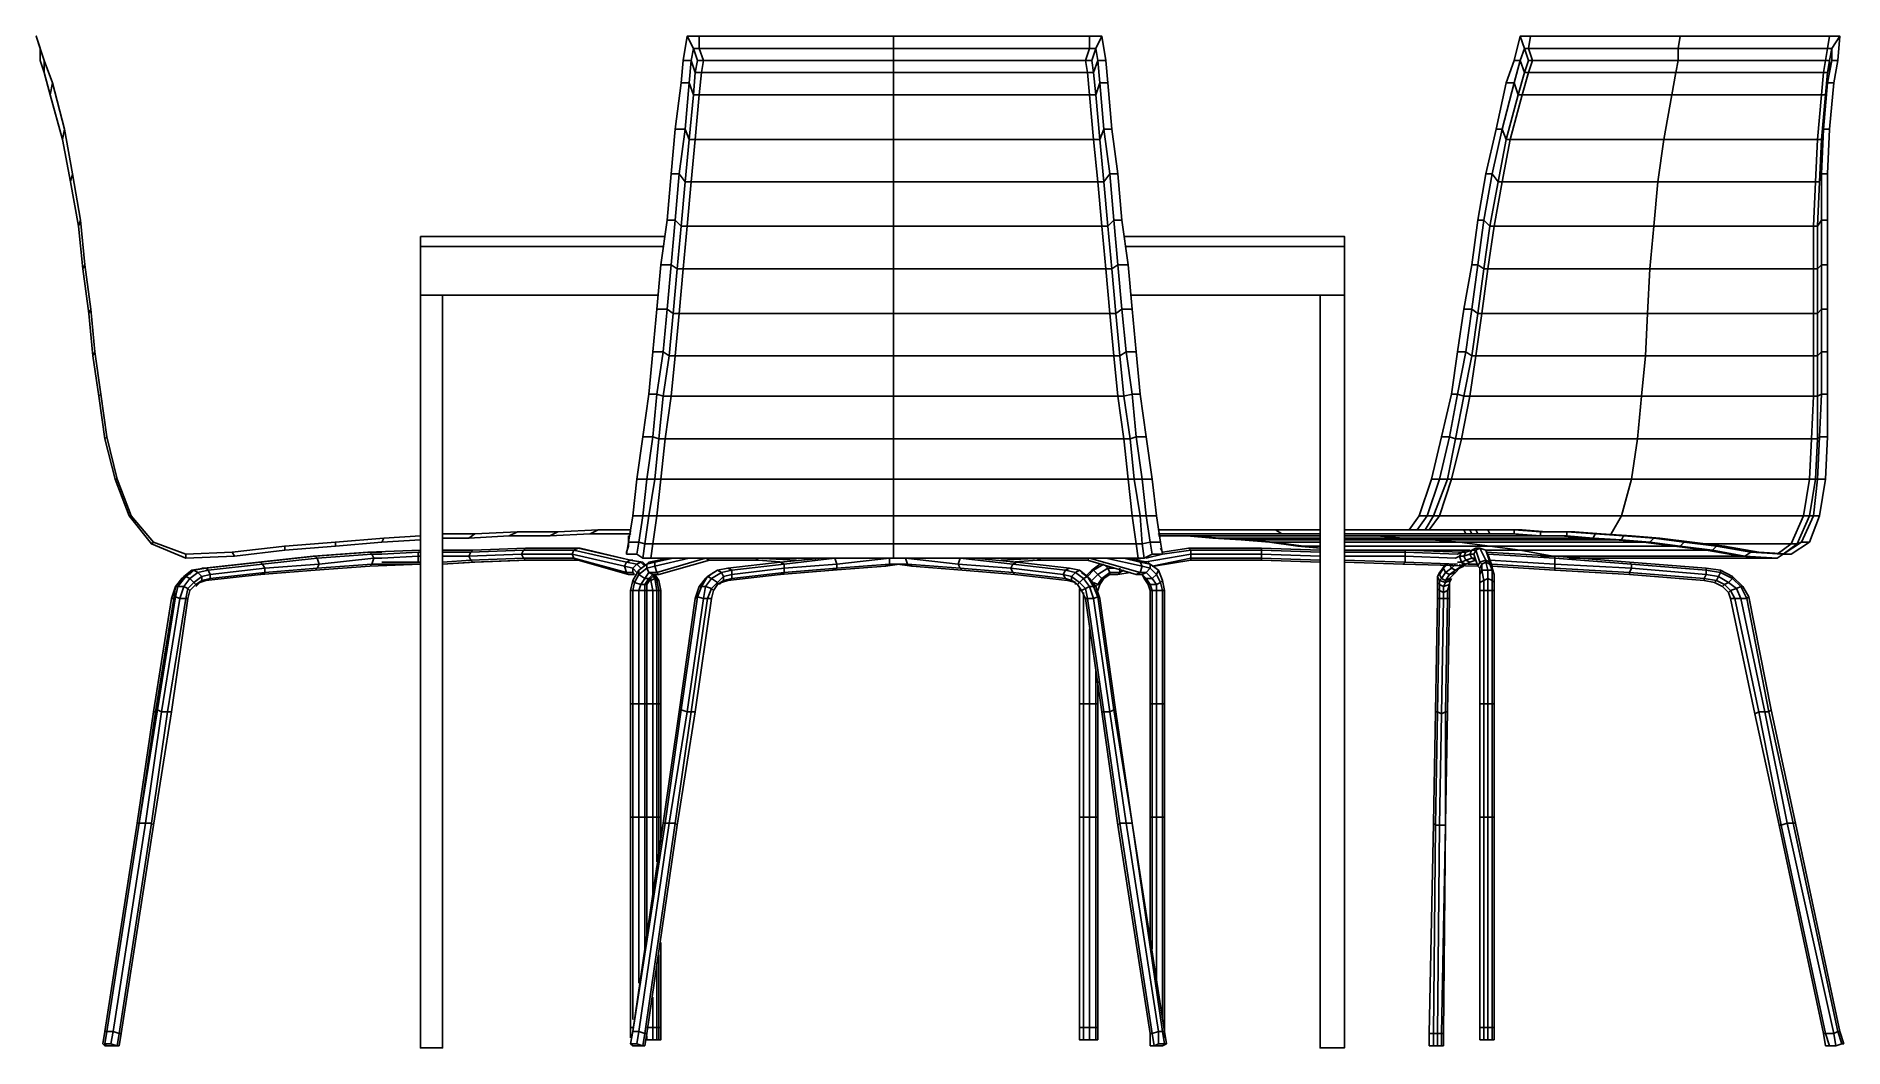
# Model space of a CAD drawing. Extents: x -0.35 to 1.31, y 0 to 0.93.
import ezdxf

# ---------------------------------------------------------------- set-up
doc = ezdxf.new("R2010")
doc.units = 0
doc.header["$MEASUREMENT"] = 0
doc.layers.add('COMMON_LAYER', color=7, linetype='CONTINUOUS')

msp = doc.modelspace()

# ---------------------------------------------------------------- linework, layer by layer
at = {"layer": 'COMMON_LAYER', "color": 7, "linetype": 'CONTINUOUS'}
for p, q in [((-0.3497, 0.9085), (-0.3497, 0.9196)), ((-0.346, 0.8974), (-0.3497, 0.9085)), ((0.6249, 0.888), (0.6231, 0.9085)), ((0.6305, 0.9085), (0.6324, 0.888)), ((1.2945, 0.888), (1.2982, 0.9085)), ((-0.3404, 0.8769), (-0.346, 0.8974)), ((0.2566, 0.8769), (0.2585, 0.8974)), ((0.4352, 0.8974), (0.2585, 0.8974)), ((0.6212, 0.8769), (0.6193, 0.8974)), ((0.6212, 0.8769), (0.6249, 0.888)), ((1.0136, 0.8769), (1.0193, 0.8974)), ((1.155, 0.8974), (1.0193, 0.8974)), ((1.2889, 0.8769), (1.2908, 0.8974)), ((1.2945, 0.8974), (1.2908, 0.8974)), ((1.2908, 0.8452), (1.2945, 0.888)), ((-0.3292, 0.8359), (-0.3404, 0.8769)), ((-0.3218, 0.7968), (-0.3292, 0.8359)), ((1.1439, 0.8359), (1.0025, 0.8359)), ((1.2889, 0.8359), (1.2852, 0.8359)), ((1.2889, 0.8043), (1.2908, 0.8452)), ((1.2889, 0.7614), (1.2889, 0.8043)), ((-0.3144, 0.7559), (-0.3218, 0.7968)), ((-0.3106, 0.7168), (-0.3144, 0.7559)), ((0.982, 0.7168), (0.9876, 0.7559)), ((1.2889, 0.7205), (1.2889, 0.7614)), ((0, 0.7466), (0.2251, 0.7466)), ((0, 0.7466), (0.2251, 0.7466)), ((0, 0.7372), (0, 0.7466)), ((0.2232, 0.7372), (0, 0.7372)), ((0, 0.6926), (0, 0.7372)), ((0, 0.7372), (0.2232, 0.7372)), ((0.6472, 0.7466), (0.85, 0.7466)), ((0.85, 0.7372), (0.6491, 0.7372)), ((0.6491, 0.7372), (0.85, 0.7372)), ((0.85, 0.7466), (0.85, 0.7372)), ((-0.3051, 0.6758), (-0.3106, 0.7168)), ((0.2325, 0.6758), (0.2362, 0.7168)), ((0.4352, 0.6758), (0.4352, 0.7168)), ((1.1309, 0.7168), (0.982, 0.7168)), ((1.1289, 0.6758), (1.1309, 0.7168)), ((1.2815, 0.6758), (1.2815, 0.7168)), ((1.2852, 0.6758), (1.2852, 0.7168)), ((1.2889, 0.6795), (1.2889, 0.7205)), ((1.2945, 0.7205), (1.2945, 0.6795)), ((0, 0.6926), (0.0204, 0.6926)), ((0, 0), (0, 0.6926)), ((0.2194, 0.6926), (0, 0.6926)), ((0.0204, 0.6926), (0.0204, 0)), ((0.85, 0.6926), (0.6528, 0.6926)), ((0.85, 0.6926), (0.6528, 0.6926)), ((0.8276, 0.6926), (0.85, 0.6926)), ((0.8276, 0), (0.8276, 0.6926)), ((0.85, 0.6926), (0.85, 0)), ((-0.3013, 0.6367), (-0.3051, 0.6758)), ((-0.2958, 0.5995), (-0.3013, 0.6367)), ((0.9653, 0.5995), (0.9709, 0.6367)), ((-0.2902, 0.5604), (-0.2958, 0.5995)), ((-0.2809, 0.5231), (-0.2902, 0.5604)), ((1.2852, 0.5231), (1.287, 0.5622)), ((1.287, 0.5622), (1.2852, 0.5604)), ((-0.2678, 0.4896), (-0.2809, 0.5231)), ((1.2778, 0.4896), (1.2833, 0.5231)), ((1.2815, 0.4896), (1.2852, 0.5231)), ((-0.2474, 0.4636), (-0.2678, 0.4896)), ((0.6677, 0.4896), (0.6621, 0.4896)), ((0.664, 0.4636), (0.6621, 0.4896)), ((0.6714, 0.4654), (0.6677, 0.4896)), ((0.9095, 0.4766), (0.9188, 0.4896)), ((0.9169, 0.4766), (0.9262, 0.4896)), ((0.9244, 0.4766), (0.9318, 0.4896)), ((1.0955, 0.4729), (1.1048, 0.4896)), ((1.2703, 0.4654), (1.2815, 0.4896)), ((1.2815, 0.4896), (1.2778, 0.4896)), ((0, 0.4673), (-0.0354, 0.4654)), ((0.0204, 0.4729), (0.0502, 0.4729)), ((0.0446, 0.4691), (0.0204, 0.4691)), ((0.0446, 0.4691), (0.0204, 0.4691)), ((0.0818, 0.471), (0.0446, 0.4691)), ((0.119, 0.471), (0.0818, 0.471)), ((0.1562, 0.4729), (0.119, 0.471)), ((0.1916, 0.4729), (0.1562, 0.4729)), ((0.1934, 0.4729), (0.1916, 0.4729)), ((0.1916, 0.4691), (0.1916, 0.471)), ((0.1916, 0.4654), (0.1916, 0.4691)), ((0.1934, 0.4747), (0.1934, 0.4766)), ((0.1934, 0.4747), (0.1934, 0.4747)), ((0.1934, 0.4729), (0.1934, 0.4729)), ((0.6789, 0.4766), (0.7867, 0.4766)), ((0.7923, 0.4729), (0.6789, 0.4729)), ((0.6807, 0.471), (0.6789, 0.471)), ((0.7347, 0.4691), (0.7105, 0.471)), ((0.7867, 0.4766), (0.7793, 0.4766)), ((0.85, 0.4766), (0.9541, 0.4766)), ((0.85, 0.4766), (0.9597, 0.4766)), ((0.85, 0.4729), (0.9616, 0.4729)), ((0.85, 0.4729), (0.9988, 0.4729)), ((0.9616, 0.4729), (0.85, 0.4729)), ((0.8556, 0.471), (0.85, 0.471)), ((0.8797, 0.471), (0.85, 0.471)), ((0.8556, 0.471), (0.85, 0.471)), ((0.85, 0.4691), (0.9039, 0.4691)), ((0.85, 0.4673), (0.93, 0.4673)), ((1.0992, 0.4673), (0.93, 0.4673)), ((0.956, 0.4654), (0.93, 0.4673)), ((0.9653, 0.4766), (0.9653, 0.4766)), ((0.9653, 0.4766), (0.9783, 0.4766)), ((0.9727, 0.4729), (0.9839, 0.4729)), ((0.9932, 0.4729), (0.9783, 0.4729)), ((0.9839, 0.4729), (0.982, 0.4766)), ((1.0062, 0.4729), (0.9839, 0.4729)), ((1.0248, 0.471), (1.0043, 0.4729)), ((1.0062, 0.4729), (1.0062, 0.4766)), ((-0.2158, 0.4505), (-0.2474, 0.4636)), ((-0.1711, 0.4524), (-0.2158, 0.4505)), ((-0.1247, 0.458), (-0.1711, 0.4524)), ((-0.1488, 0.4468), (-0.0986, 0.4524)), ((-0.0781, 0.4617), (-0.1247, 0.458)), ((-0.0986, 0.4524), (-0.0484, 0.4561)), ((-0.0354, 0.4654), (-0.0781, 0.4617)), ((-0.0484, 0.4561), (0, 0.458)), ((-0.0019, 0.4561), (-0.0354, 0.4543)), ((-0.0019, 0.4524), (-0.0354, 0.4505)), ((-0.0019, 0.4468), (-0.0019, 0.4524)), ((0.0204, 0.458), (0.0483, 0.458)), ((0.0465, 0.4561), (0.0204, 0.4561)), ((0.0446, 0.4524), (0.0204, 0.4524)), ((0.0465, 0.4486), (0.0446, 0.4524)), ((0.0483, 0.458), (0.0967, 0.4599)), ((0.0948, 0.4505), (0.093, 0.4543)), ((0.0967, 0.4599), (0.145, 0.4599)), ((0.0985, 0.4599), (0.1469, 0.4599)), ((0.1413, 0.4505), (0.1395, 0.4543)), ((0.145, 0.4599), (0.1934, 0.4486)), ((0.1934, 0.4486), (0.1469, 0.4599)), ((0.1897, 0.4561), (0.1916, 0.4617)), ((0.1897, 0.4543), (0.1897, 0.4561)), ((0.1916, 0.4617), (0.1916, 0.4654)), ((0.4352, 0.4505), (0.212, 0.4505)), ((0.2622, 0.4505), (0.2622, 0.4505)), ((0.3534, 0.4486), (0.3534, 0.4505)), ((0.3812, 0.4505), (0.3812, 0.4505)), ((0.4315, 0.4505), (0.4314, 0.4505)), ((0.4408, 0.4505), (0.4463, 0.4505)), ((0.4463, 0.4505), (0.4482, 0.4505)), ((0.4854, 0.4505), (0.4966, 0.4505)), ((0.4966, 0.4505), (0.4984, 0.4505)), ((0.5096, 0.4505), (0.5487, 0.4468)), ((0.5245, 0.4486), (0.5245, 0.4505)), ((0.571, 0.4505), (0.5338, 0.4486)), ((0.6156, 0.4505), (0.571, 0.4505)), ((0.6156, 0.4505), (0.6621, 0.4375)), ((0.6305, 0.4505), (0.664, 0.4431)), ((0.6472, 0.4505), (0.6621, 0.4468)), ((0.651, 0.4505), (0.6584, 0.4486)), ((0.6528, 0.4505), (0.6528, 0.4505)), ((0.664, 0.4505), (0.6565, 0.4486)), ((0.6658, 0.4505), (0.6602, 0.4505)), ((0.7086, 0.4543), (0.6658, 0.4468)), ((0.6733, 0.4543), (0.6658, 0.4505)), ((0.6733, 0.4543), (0.6714, 0.4654)), ((0.7086, 0.4505), (0.6733, 0.4431)), ((0.6807, 0.4599), (0.6826, 0.4561)), ((0.6826, 0.4561), (0.7068, 0.4599)), ((0.6826, 0.4561), (0.6826, 0.4543)), ((0.7086, 0.4543), (0.7086, 0.458)), ((0.85, 0.4654), (0.956, 0.4654)), ((0.85, 0.4617), (0.9839, 0.4617)), ((0.85, 0.458), (0.9058, 0.458)), ((0.85, 0.4561), (0.9058, 0.4561)), ((0.9058, 0.4524), (0.85, 0.4524)), ((0.889, 0.458), (0.9635, 0.458)), ((0.9523, 0.4505), (0.956, 0.4524)), ((0.9541, 0.4543), (0.9578, 0.4561)), ((0.9578, 0.4561), (0.9616, 0.458)), ((0.9597, 0.4524), (0.9616, 0.4561)), ((0.9616, 0.458), (0.9653, 0.458)), ((0.9616, 0.4561), (0.9672, 0.458)), ((0.9653, 0.4543), (0.9672, 0.458)), ((0.969, 0.4543), (0.9709, 0.458)), ((0.9727, 0.4431), (0.969, 0.4543)), ((0.9709, 0.4599), (0.9746, 0.4599)), ((0.9802, 0.458), (1.0118, 0.458)), ((0.9802, 0.4561), (1.0434, 0.4524)), ((1.0434, 0.4505), (0.982, 0.4543)), ((0.982, 0.4543), (0.9858, 0.4431)), ((1.0304, 0.4524), (1.0416, 0.4524)), ((1.0713, 0.4505), (1.0564, 0.4505)), ((1.2424, 0.4505), (1.0713, 0.4505)), ((1.261, 0.4636), (1.181, 0.4636)), ((1.248, 0.4505), (1.2424, 0.4505)), ((1.248, 0.4543), (1.261, 0.4636)), ((1.2536, 0.4543), (1.2703, 0.4654)), ((-0.2176, 0.4338), (-0.2102, 0.4394)), ((-0.212, 0.4356), (-0.212, 0.4375)), ((-0.2102, 0.4394), (-0.199, 0.4412)), ((-0.2009, 0.4412), (-0.199, 0.4412)), ((-0.199, 0.4412), (-0.1488, 0.4468)), ((-0.147, 0.4356), (-0.1972, 0.4301)), ((-0.1488, 0.4468), (-0.1489, 0.4468)), ((-0.0967, 0.4394), (-0.147, 0.4356)), ((-0.147, 0.4356), (-0.1432, 0.4375)), ((-0.0465, 0.4431), (-0.0967, 0.4394)), ((-0.0967, 0.4394), (-0.0949, 0.4412)), ((0, 0.4449), (-0.0465, 0.4431)), ((-0.0465, 0.4431), (-0.0446, 0.4449)), ((-0.0354, 0.4468), (-0.0019, 0.4468)), ((0, 0.4449), (-0.0354, 0.4449)), ((0.0204, 0.4468), (0.0465, 0.4486)), ((0.0502, 0.4468), (0.0204, 0.4449)), ((0.0483, 0.4468), (0.0204, 0.4449)), ((0.0985, 0.4486), (0.0502, 0.4468)), ((0.1934, 0.4486), (0.2027, 0.4468)), ((0.2046, 0.4468), (0.2064, 0.4449)), ((0.2064, 0.4449), (0.2046, 0.4449)), ((0.2064, 0.4449), (0.2064, 0.4449)), ((0.2064, 0.4431), (0.2064, 0.4449)), ((0.2139, 0.4356), (0.2176, 0.4301)), ((0.2194, 0.4356), (0.2139, 0.4356)), ((0.2157, 0.4319), (0.2139, 0.4338)), ((0.2659, 0.4486), (0.2194, 0.4356)), ((0.2622, 0.4319), (0.2697, 0.4375)), ((0.2641, 0.4338), (0.2622, 0.4319)), ((0.3106, 0.4486), (0.2659, 0.4486)), ((0.3347, 0.4468), (0.3106, 0.4486)), ((0.452, 0.4431), (0.4389, 0.4449)), ((0.4408, 0.4449), (0.4482, 0.4449)), ((0.4984, 0.4394), (0.452, 0.4431)), ((0.5468, 0.4356), (0.4984, 0.4394)), ((0.5673, 0.4486), (0.5431, 0.4468)), ((0.5952, 0.4301), (0.5468, 0.4356)), ((0.6082, 0.4375), (0.6156, 0.4319)), ((0.6119, 0.4338), (0.6175, 0.4394)), ((0.6193, 0.4394), (0.6137, 0.4338)), ((0.6231, 0.4356), (0.6175, 0.4301)), ((0.6342, 0.4356), (0.6287, 0.4319)), ((0.6658, 0.4319), (0.664, 0.4356)), ((0.6695, 0.4468), (0.6714, 0.4449)), ((0.7086, 0.4486), (0.6751, 0.4431)), ((0.9058, 0.4468), (0.85, 0.4486)), ((0.9039, 0.4449), (0.85, 0.4468)), ((0.9355, 0.4338), (0.9374, 0.4375)), ((0.9374, 0.4375), (0.9392, 0.4394)), ((0.9374, 0.4356), (0.9392, 0.4394)), ((0.9392, 0.4394), (0.943, 0.4449)), ((0.9411, 0.4412), (0.943, 0.4449)), ((0.9485, 0.4412), (0.9467, 0.4449)), ((0.9523, 0.4375), (0.9467, 0.4319)), ((0.9485, 0.4412), (0.9523, 0.4449)), ((0.9523, 0.4394), (0.9485, 0.4412)), ((0.9578, 0.4431), (0.9523, 0.4394)), ((0.956, 0.4412), (0.9523, 0.4375)), ((0.956, 0.4412), (0.9523, 0.4394)), ((0.9541, 0.4468), (0.9578, 0.4468)), ((0.956, 0.4449), (0.9578, 0.4431)), ((0.9597, 0.4431), (0.956, 0.4412)), ((0.9616, 0.4449), (0.9578, 0.4449)), ((0.9616, 0.4449), (0.9578, 0.4449)), ((0.9578, 0.4431), (0.9578, 0.4431)), ((0.9653, 0.4468), (0.9616, 0.4449)), ((0.9727, 0.4449), (0.9635, 0.4449)), ((0.9709, 0.4486), (0.9708, 0.4486)), ((0.9709, 0.4486), (0.9708, 0.4486)), ((0.9746, 0.4468), (0.9727, 0.4431)), ((0.9727, 0.4431), (0.9746, 0.4412)), ((0.9765, 0.4449), (0.9746, 0.4412)), ((0.9746, 0.4356), (0.9746, 0.4412)), ((0.9765, 0.4394), (0.9746, 0.4356)), ((0.982, 0.4319), (0.982, 0.4394)), ((1.0434, 0.4449), (0.9839, 0.4486)), ((1.0434, 0.4412), (0.9858, 0.4449)), ((1.0434, 0.4394), (0.9858, 0.4431)), ((0.9858, 0.4431), (0.9858, 0.4412)), ((0.9858, 0.4412), (0.9876, 0.4356)), ((0.9876, 0.4356), (0.9876, 0.4282)), ((-0.2288, 0.4133), (-0.2251, 0.4245)), ((-0.2251, 0.4245), (-0.2195, 0.4319)), ((-0.2251, 0.4226), (-0.2251, 0.4245)), ((-0.2195, 0.4301), (-0.2195, 0.4319)), ((-0.2028, 0.4282), (-0.2065, 0.4245)), ((-0.1972, 0.4301), (-0.2028, 0.4282)), ((-0.2028, 0.4282), (-0.2009, 0.4301)), ((-0.1972, 0.4301), (-0.1935, 0.4319)), ((0.1934, 0.3165), (0.1934, 0.4207)), ((0.1953, 0.3165), (0.1953, 0.4207)), ((0.2008, 0.3165), (0.2008, 0.4207)), ((0.2064, 0.3165), (0.2064, 0.4207)), ((0.2083, 0.4207), (0.2082, 0.4207)), ((0.2083, 0.4207), (0.2083, 0.4226)), ((0.2083, 0.4207), (0.2083, 0.3165)), ((0.212, 0.4301), (0.2101, 0.4319)), ((0.2101, 0.4301), (0.212, 0.4301)), ((0.2194, 0.4301), (0.2213, 0.4207)), ((0.2194, 0.4207), (0.2213, 0.4207)), ((0.2213, 0.4207), (0.2213, 0.3165)), ((0.2529, 0.4133), (0.2566, 0.4245)), ((0.2548, 0.4151), (0.2585, 0.4245)), ((0.2566, 0.4245), (0.2622, 0.4319)), ((0.2585, 0.4245), (0.2566, 0.4245)), ((0.2604, 0.4133), (0.2622, 0.4245)), ((0.2641, 0.4133), (0.2678, 0.4226)), ((0.2697, 0.4207), (0.2678, 0.4133)), ((0.2734, 0.4264), (0.2697, 0.4207)), ((0.2789, 0.4301), (0.2734, 0.4264)), ((0.2771, 0.4282), (0.2752, 0.4264)), ((0.6026, 0.4282), (0.5952, 0.4301)), ((0.6026, 0.4264), (0.6026, 0.4282)), ((0.6063, 0.4207), (0.6063, 0.4226)), ((0.61, 0.3165), (0.61, 0.4189)), ((0.6212, 0.4245), (0.6231, 0.4264)), ((0.6249, 0.4264), (0.6231, 0.4264)), ((0.6249, 0.4264), (0.6231, 0.4207)), ((0.6287, 0.4319), (0.6249, 0.4264)), ((0.6287, 0.4319), (0.6268, 0.4319)), ((0.6714, 0.3165), (0.6714, 0.4207)), ((0.6714, 0.4207), (0.6733, 0.4207)), ((0.9448, 0.4207), (0.9467, 0.4264)), ((0.9448, 0.4133), (0.9448, 0.4207)), ((0.9746, 0.4207), (0.9746, 0.4282)), ((0.9783, 0.4207), (0.9783, 0.4301)), ((0.9858, 0.4301), (0.982, 0.4319)), ((0.982, 0.4207), (0.982, 0.4319)), ((0.9858, 0.4207), (0.9858, 0.4301)), ((0.9876, 0.4282), (0.9876, 0.4207)), ((0.9876, 0.4207), (0.9876, 0.3165)), ((1.2034, 0.4282), (1.2071, 0.4319)), ((-0.2456, 0.3091), (-0.2288, 0.4133)), ((-0.2269, 0.4133), (-0.2288, 0.4133)), ((0.2381, 0.3091), (0.2529, 0.4133)), ((0.2548, 0.4151), (0.2529, 0.4133)), ((0.2678, 0.4133), (0.2529, 0.3091)), ((0.2548, 0.4151), (0.2604, 0.4133)), ((0.2604, 0.4133), (0.2641, 0.4133)), ((0.2641, 0.4133), (0.2678, 0.4133)), ((0.943, 0.3091), (0.9448, 0.4133)), ((0.6156, 0.3165), (0.6156, 0.3854)), ((0.6212, 0.3165), (0.6212, 0.3481)), ((0.6231, 0.337), (0.6231, 0.3165)), ((0.2083, 0.3165), (0.2082, 0.3165)), ((0.2083, 0.3165), (0.2083, 0.2122)), ((0.2194, 0.3165), (0.2213, 0.3165)), ((0.2213, 0.3165), (0.2213, 0.2122)), ((0.6212, 0.3165), (0.6231, 0.3165)), ((0.6231, 0.3165), (0.6231, 0.2122)), ((0.6714, 0.2122), (0.6714, 0.3165)), ((0.6714, 0.3165), (0.6733, 0.3165)), ((0.9876, 0.3165), (0.9876, 0.2122)), ((-0.2604, 0.2066), (-0.2456, 0.3091)), ((-0.2437, 0.3091), (-0.2456, 0.3091)), ((0.2232, 0.2066), (0.2381, 0.3091)), ((0.2529, 0.3091), (0.2362, 0.2048)), ((0.2399, 0.3109), (0.2381, 0.3091)), ((0.943, 0.2048), (0.943, 0.3091)), ((-0.2902, 0.0149), (-0.2604, 0.2066)), ((-0.2586, 0.2066), (-0.2604, 0.2066)), ((0.1953, 0.0149), (0.2232, 0.2066)), ((0.2083, 0.2122), (0.2082, 0.2122)), ((0.2083, 0.2122), (0.2083, 0.1006)), ((0.2362, 0.2048), (0.2083, 0.0131)), ((0.2194, 0.2122), (0.2213, 0.2122)), ((0.2213, 0.2122), (0.2213, 0.1899)), ((0.2251, 0.2066), (0.2232, 0.2066)), ((0.6212, 0.2122), (0.6231, 0.2122)), ((0.6231, 0.2122), (0.6231, 0.0186)), ((0.6547, 0.2066), (0.6845, 0.0149)), ((0.6714, 0.1006), (0.6714, 0.2122)), ((0.6714, 0.2122), (0.6733, 0.2122)), ((0.9392, 0.0131), (0.943, 0.2048)), ((0.9876, 0.2122), (0.9876, 0.0186)), ((0.2194, 0.0856), (0.2194, 0.0186)), ((0.2213, 0.0968), (0.2213, 0.0186)), ((0.1953, 0.0186), (0.1934, 0.0186)), ((0.1934, 0.0093), (0.1934, 0.0186)), ((0.2139, 0.0186), (0.2083, 0.0186)), ((0.2213, 0.0186), (0.2194, 0.0186)), ((0.2194, 0.0186), (0.2194, 0.0074)), ((0.6231, 0.0186), (0.6231, 0.0074)), ((0.6845, 0.0186), (0.6844, 0.0186)), ((0.6845, 0.0186), (0.6845, 0.0093)), ((0.9876, 0.0186), (0.9876, 0.0074)), ((-0.2921, 0.0037), (-0.2902, 0.0149)), ((-0.2902, 0.0037), (-0.2903, 0.0037)), ((-0.2902, 0.0037), (-0.2883, 0.0149)), ((-0.2883, 0.0149), (-0.2902, 0.0149)), ((-0.2902, 0.0019), (-0.2902, 0.0037)), ((-0.2771, 0.0019), (-0.279, 0.0019)), ((0.0204, 0), (0, 0)), ((0.1934, 0.0037), (0.1953, 0.0149)), ((0.1934, 0.0037), (0.1934, 0.0037)), ((0.1953, 0.0019), (0.1934, 0.0037)), ((0.1953, 0.0149), (0.1952, 0.0149)), ((0.2008, 0.0019), (0.1953, 0.0019)), ((0.2046, 0.0019), (0.2008, 0.0019)), ((0.2083, 0.0074), (0.2082, 0.0074)), ((0.2083, 0.0074), (0.2082, 0.0074)), ((0.2083, 0.0093), (0.2083, 0.0074)), ((0.2083, 0.0074), (0.2139, 0.0074)), ((0.2194, 0.0074), (0.2213, 0.0074)), ((0.6714, 0.0074), (0.6714, 0.0093)), ((0.6789, 0.0019), (0.6733, 0.0019)), ((0.6789, 0.0037), (0.6845, 0.0037)), ((0.6826, 0.0019), (0.6789, 0.0019)), ((0.6863, 0.0037), (0.6826, 0.0019)), ((0.85, 0), (0.8276, 0)), ((0.9281, 0.0019), (0.9281, 0.0131)), ((0.9318, 0.0019), (0.9318, 0.0131)), ((0.9392, 0.0019), (0.9392, 0.0131)), ((0.9876, 0.0074), (0.9858, 0.0074)), ((1.302, 0.0019), (1.2963, 0.0019))]:
    msp.add_line(p, q, dxfattribs=at)
for points in [[(-0.3497, 0.9196, 0), (-0.3534, 0.9309, 0), (-0.346, 0.9085, 0)], [(-0.3497, 0.9196, 0), (-0.3534, 0.9309, 0), (-0.3497, 0.9196, 0), (-0.3534, 0.9309, 0), (-0.3497, 0.9196, 0), (-0.3534, 0.9309, 0), (-0.3497, 0.9196, 0), (-0.3534, 0.9309, 0), (-0.3497, 0.9196, 0), (-0.3497, 0.9196, 0)], [(-0.346, 0.9085, 0), (-0.3534, 0.9309, 0), (-0.3497, 0.9196, 0), (-0.346, 0.9085, 0), (-0.3385, 0.888, 0), (-0.346, 0.9085, 0), (-0.346, 0.9085, 0)], [(-0.3497, 0.9196, 0), (-0.3534, 0.9309, 0), (-0.346, 0.9085, 0)], [(-0.3497, 0.9196, 0), (-0.3534, 0.9309, 0), (-0.3497, 0.9196, 0), (-0.3534, 0.9309, 0), (-0.3497, 0.9196, 0), (-0.3534, 0.9309, 0), (-0.3497, 0.9196, 0), (-0.3534, 0.9309, 0), (-0.3497, 0.9196, 0), (-0.3497, 0.9196, 0)], [(-0.346, 0.9085, 0), (-0.3534, 0.9309, 0), (-0.3497, 0.9196, 0)], [(-0.346, 0.9085, 0), (-0.3497, 0.9196, 0), (-0.3497, 0.9085, 0), (-0.346, 0.8974, 0)], [(0.2455, 0.9309, 0), (0.2418, 0.9085, 0), (0.2492, 0.9085, 0)], [(0.2566, 0.9309, 0), (0.2455, 0.9309, 0), (0.2511, 0.9196, 0)], [(0.2511, 0.9196, 0), (0.2492, 0.9085, 0), (0.2529, 0.8974, 0)], [(0.2566, 0.9196, 0), (0.2511, 0.9196, 0), (0.2548, 0.9085, 0)], [(0.4352, 0.9309, 0), (0.2566, 0.9309, 0), (0.2566, 0.9196, 0)], [(0.4352, 0.9196, 0), (0.2566, 0.9196, 0), (0.2604, 0.9085, 0)], [(0.6156, 0.9309, 0), (0.4352, 0.9309, 0), (0.4352, 0.9196, 0)], [(0.6156, 0.9196, 0), (0.4352, 0.9196, 0), (0.4352, 0.9085, 0)], [(0.6175, 0.9085, 0), (0.6212, 0.9196, 0), (0.6156, 0.9196, 0), (0.6119, 0.9085, 0)], [(0.6268, 0.9309, 0), (0.6156, 0.9309, 0), (0.6156, 0.9196, 0)], [(0.6231, 0.9085, 0), (0.6305, 0.9085, 0), (0.6268, 0.9309, 0), (0.6212, 0.9196, 0), (0.6231, 0.9085, 0), (0.6231, 0.9085, 0)], [(1.0118, 0.9309, 0), (1.0062, 0.9085, 0), (1.0118, 0.9085, 0)], [(1.0211, 0.9309, 0), (1.0118, 0.9309, 0), (1.0155, 0.9196, 0)], [(1.0155, 0.9196, 0), (1.0118, 0.9085, 0), (1.0155, 0.8974, 0)], [(1.0193, 0.9196, 0), (1.0155, 0.9196, 0), (1.0193, 0.9085, 0)], [(1.1587, 0.9309, 0), (1.0211, 0.9309, 0), (1.0193, 0.9196, 0)], [(1.1569, 0.9196, 0), (1.0193, 0.9196, 0), (1.023, 0.9085, 0)], [(1.2963, 0.9309, 0), (1.1587, 0.9309, 0), (1.1569, 0.9196, 0)], [(1.2945, 0.9196, 0), (1.1569, 0.9196, 0), (1.1569, 0.9085, 0)], [(1.2963, 0.9085, 0), (1.2982, 0.9196, 0), (1.2945, 0.9196, 0), (1.2926, 0.9085, 0)], [(1.3057, 0.9309, 0), (1.2963, 0.9309, 0), (1.2945, 0.9196, 0)], [(1.2982, 0.9085, 0), (1.3038, 0.9085, 0), (1.3057, 0.9309, 0), (1.2982, 0.9196, 0), (1.2982, 0.9085, 0), (1.2982, 0.9085, 0)], [(-0.3385, 0.888, 0), (-0.346, 0.9085, 0), (-0.346, 0.8974, 0), (-0.3404, 0.8769, 0)], [(0.2418, 0.9085, 0), (0.2399, 0.888, 0), (0.2474, 0.888, 0)], [(0.2492, 0.9085, 0), (0.2474, 0.888, 0), (0.2511, 0.8769, 0)], [(0.2604, 0.9085, 0), (0.2548, 0.9085, 0), (0.2529, 0.8974, 0)], [(0.4352, 0.9085, 0), (0.2604, 0.9085, 0), (0.2585, 0.8974, 0)], [(0.6119, 0.9085, 0), (0.4352, 0.9085, 0), (0.4352, 0.8974, 0)], [(0.6175, 0.9085, 0), (0.6119, 0.9085, 0), (0.6137, 0.8974, 0)], [(0.6231, 0.9085, 0), (0.6193, 0.8974, 0), (0.6175, 0.9085, 0)], [(1.0062, 0.9085, 0), (0.9988, 0.888, 0), (1.0062, 0.888, 0)], [(1.0118, 0.9085, 0), (1.0062, 0.888, 0), (1.0099, 0.8769, 0)], [(1.023, 0.9085, 0), (1.0193, 0.9085, 0), (1.0155, 0.8974, 0)], [(1.1569, 0.9085, 0), (1.023, 0.9085, 0), (1.0193, 0.8974, 0)], [(1.2926, 0.9085, 0), (1.1569, 0.9085, 0), (1.155, 0.8974, 0)], [(1.2963, 0.9085, 0), (1.2926, 0.9085, 0), (1.2908, 0.8974, 0)], [(1.2945, 0.888, 0), (1.3001, 0.888, 0), (1.3038, 0.9085, 0)], [(1.2982, 0.9085, 0), (1.2945, 0.8974, 0), (1.2963, 0.9085, 0)], [(-0.3274, 0.8452, 0), (-0.3385, 0.888, 0), (-0.3404, 0.8769, 0), (-0.3292, 0.8359, 0)], [(-0.3274, 0.8452, 0), (-0.3385, 0.888, 0), (-0.3274, 0.8452, 0), (-0.3199, 0.8043, 0), (-0.3274, 0.8452, 0), (-0.3274, 0.8452, 0)], [(0.2399, 0.888, 0), (0.2343, 0.8452, 0), (0.2436, 0.8452, 0)], [(0.2474, 0.888, 0), (0.2436, 0.8452, 0), (0.2474, 0.8359, 0)], [(0.2585, 0.8974, 0), (0.2529, 0.8974, 0), (0.2511, 0.8769, 0), (0.2566, 0.8769, 0)], [(0.6137, 0.8974, 0), (0.4352, 0.8974, 0), (0.4352, 0.8769, 0), (0.6156, 0.8769, 0)], [(0.6156, 0.8769, 0), (0.6137, 0.8974, 0), (0.6193, 0.8974, 0)], [(0.6361, 0.8452, 0), (0.6324, 0.888, 0), (0.6249, 0.888, 0), (0.6287, 0.8452, 0)], [(0.9988, 0.888, 0), (0.9895, 0.8452, 0), (0.995, 0.8452, 0)], [(1.0062, 0.888, 0), (0.995, 0.8452, 0), (0.9988, 0.8359, 0)], [(1.0193, 0.8974, 0), (1.0155, 0.8974, 0), (1.0099, 0.8769, 0), (1.0136, 0.8769, 0)], [(1.2908, 0.8974, 0), (1.155, 0.8974, 0), (1.1513, 0.8769, 0), (1.2889, 0.8769, 0)], [(1.2908, 0.8452, 0), (1.2963, 0.8452, 0), (1.3001, 0.888, 0)], [(1.2945, 0.888, 0), (1.2926, 0.8769, 0), (1.2945, 0.8974, 0)], [(0.2511, 0.8769, 0), (0.2474, 0.8359, 0), (0.2529, 0.8359, 0)], [(0.4352, 0.8769, 0), (0.2566, 0.8769, 0), (0.2529, 0.8359, 0)], [(0.4352, 0.8769, 0), (0.4352, 0.8359, 0), (0.6193, 0.8359, 0)], [(0.6249, 0.8359, 0), (0.6212, 0.8769, 0), (0.6156, 0.8769, 0), (0.6193, 0.8359, 0)], [(1.0099, 0.8769, 0), (0.9988, 0.8359, 0), (1.0025, 0.8359, 0)], [(1.1513, 0.8769, 0), (1.0136, 0.8769, 0), (1.0025, 0.8359, 0)], [(1.1513, 0.8769, 0), (1.1439, 0.8359, 0), (1.2852, 0.8359, 0)], [(1.2926, 0.8769, 0), (1.2889, 0.8769, 0), (1.2852, 0.8359, 0)], [(1.2908, 0.8452, 0), (1.2889, 0.8359, 0), (1.2926, 0.8769, 0)], [(-0.3199, 0.8043, 0), (-0.3274, 0.8452, 0), (-0.3292, 0.8359, 0), (-0.3218, 0.7968, 0)], [(0.2343, 0.8452, 0), (0.2306, 0.8043, 0), (0.2381, 0.8043, 0)], [(0.2436, 0.8452, 0), (0.2381, 0.8043, 0), (0.2436, 0.7968, 0)], [(0.2474, 0.8359, 0), (0.2436, 0.7968, 0), (0.2492, 0.7968, 0)], [(0.4352, 0.8359, 0), (0.2529, 0.8359, 0), (0.2492, 0.7968, 0)], [(0.4352, 0.8359, 0), (0.4352, 0.7968, 0), (0.6231, 0.7968, 0)], [(0.6249, 0.8359, 0), (0.6193, 0.8359, 0), (0.6231, 0.7968, 0)], [(0.6287, 0.8452, 0), (0.6249, 0.8359, 0), (0.6287, 0.7968, 0)], [(0.6417, 0.8043, 0), (0.6361, 0.8452, 0), (0.6287, 0.8452, 0), (0.6342, 0.8043, 0)], [(0.9895, 0.8452, 0), (0.9802, 0.8043, 0), (0.9858, 0.8043, 0)], [(0.995, 0.8452, 0), (0.9858, 0.8043, 0), (0.9913, 0.7968, 0)], [(0.9988, 0.8359, 0), (0.9913, 0.7968, 0), (0.995, 0.7968, 0)], [(1.1383, 0.7968, 0), (0.995, 0.7968, 0), (1.0025, 0.8359, 0)], [(1.1439, 0.8359, 0), (1.1383, 0.7968, 0), (1.2833, 0.7968, 0)], [(1.287, 0.7968, 0), (1.2833, 0.7968, 0), (1.2852, 0.8359, 0)], [(1.2889, 0.8043, 0), (1.287, 0.7968, 0), (1.2889, 0.8359, 0)], [(1.2889, 0.8043, 0), (1.2945, 0.8043, 0), (1.2963, 0.8452, 0)], [(-0.3125, 0.7614, 0), (-0.3199, 0.8043, 0), (-0.3218, 0.7968, 0), (-0.3144, 0.7559, 0)], [(-0.3125, 0.7614, 0), (-0.3199, 0.8043, 0), (-0.3125, 0.7614, 0), (-0.3088, 0.7205, 0), (-0.3125, 0.7614, 0), (-0.3125, 0.7614, 0)], [(0.2306, 0.8043, 0), (0.2269, 0.7614, 0), (0.2343, 0.7614, 0)], [(0.2381, 0.8043, 0), (0.2343, 0.7614, 0), (0.2399, 0.7559, 0)], [(0.6342, 0.8043, 0), (0.6287, 0.7968, 0), (0.6324, 0.7559, 0)], [(0.6454, 0.7614, 0), (0.6417, 0.8043, 0), (0.6342, 0.8043, 0), (0.638, 0.7614, 0)], [(0.9802, 0.8043, 0), (0.9727, 0.7614, 0), (0.9783, 0.7614, 0)], [(0.9858, 0.8043, 0), (0.9783, 0.7614, 0), (0.9839, 0.7559, 0)], [(1.2889, 0.7614, 0), (1.2945, 0.7614, 0), (1.2945, 0.8043, 0)], [(0.2436, 0.7968, 0), (0.2399, 0.7559, 0), (0.2455, 0.7559, 0)], [(0.4352, 0.7968, 0), (0.2492, 0.7968, 0), (0.2455, 0.7559, 0)], [(0.4352, 0.7968, 0), (0.4352, 0.7559, 0), (0.6268, 0.7559, 0)], [(0.6287, 0.7968, 0), (0.6231, 0.7968, 0), (0.6268, 0.7559, 0)], [(0.9913, 0.7968, 0), (0.9839, 0.7559, 0), (0.9876, 0.7559, 0)], [(1.1346, 0.7559, 0), (0.9876, 0.7559, 0), (0.995, 0.7968, 0)], [(1.1383, 0.7968, 0), (1.1346, 0.7559, 0), (1.2815, 0.7559, 0)], [(1.2852, 0.7559, 0), (1.2815, 0.7559, 0), (1.2833, 0.7968, 0)], [(1.2889, 0.7614, 0), (1.2852, 0.7559, 0), (1.287, 0.7968, 0)], [(-0.3088, 0.7205, 0), (-0.3125, 0.7614, 0), (-0.3144, 0.7559, 0), (-0.3106, 0.7168, 0)], [(0.2269, 0.7614, 0), (0.2213, 0.7205, 0), (0.2306, 0.7205, 0)], [(0.2343, 0.7614, 0), (0.2306, 0.7205, 0), (0.2362, 0.7168, 0)], [(0.2399, 0.7559, 0), (0.2362, 0.7168, 0), (0.2418, 0.7168, 0)], [(0.4352, 0.7559, 0), (0.2455, 0.7559, 0), (0.2418, 0.7168, 0)], [(0.4352, 0.7559, 0), (0.4352, 0.7168, 0), (0.6305, 0.7168, 0)], [(0.6324, 0.7559, 0), (0.6268, 0.7559, 0), (0.6305, 0.7168, 0)], [(0.638, 0.7614, 0), (0.6324, 0.7559, 0), (0.6361, 0.7168, 0)], [(0.651, 0.7205, 0), (0.6454, 0.7614, 0), (0.638, 0.7614, 0), (0.6417, 0.7205, 0)], [(0.9727, 0.7614, 0), (0.9672, 0.7205, 0), (0.9727, 0.7205, 0)], [(0.9783, 0.7614, 0), (0.9727, 0.7205, 0), (0.9783, 0.7168, 0)], [(0.9839, 0.7559, 0), (0.9783, 0.7168, 0), (0.982, 0.7168, 0)], [(1.1346, 0.7559, 0), (1.1309, 0.7168, 0), (1.2815, 0.7168, 0)], [(1.2852, 0.7168, 0), (1.2815, 0.7168, 0), (1.2815, 0.7559, 0)], [(1.2889, 0.7205, 0), (1.2852, 0.7168, 0), (1.2852, 0.7559, 0)], [(1.2889, 0.7205, 0), (1.2945, 0.7205, 0), (1.2945, 0.7614, 0)], [(0, 0.7466, 0), (0, 0.7372, 0), (0.2232, 0.7372, 0)], [(0.2232, 0.7372, 0), (0, 0.7372, 0), (0, 0.6926, 0), (0.2194, 0.6926, 0)], [(0.6491, 0.7372, 0), (0.85, 0.7372, 0), (0.85, 0.7466, 0), (0.6472, 0.7466, 0)], [(0.85, 0.7372, 0), (0.85, 0.6926, 0), (0.85, 0.7372, 0), (0.6491, 0.7372, 0)], [(-0.3032, 0.6795, 0), (-0.3088, 0.7205, 0), (-0.3106, 0.7168, 0), (-0.3051, 0.6758, 0)], [(-0.3032, 0.6795, 0), (-0.3088, 0.7205, 0), (-0.3032, 0.6795, 0), (-0.2995, 0.6404, 0), (-0.3032, 0.6795, 0), (-0.3032, 0.6795, 0)], [(0.2213, 0.7205, 0), (0.2176, 0.6795, 0), (0.2269, 0.6795, 0)], [(0.2306, 0.7205, 0), (0.2269, 0.6795, 0), (0.2325, 0.6758, 0)], [(0.4352, 0.7168, 0), (0.2418, 0.7168, 0), (0.2381, 0.6758, 0)], [(0.6361, 0.7168, 0), (0.6305, 0.7168, 0), (0.6342, 0.6758, 0)], [(0.6417, 0.7205, 0), (0.6361, 0.7168, 0), (0.6398, 0.6758, 0)], [(0.6547, 0.6795, 0), (0.651, 0.7205, 0), (0.6417, 0.7205, 0), (0.6454, 0.6795, 0)], [(0.9672, 0.7205, 0), (0.9597, 0.6795, 0), (0.9672, 0.6795, 0)], [(0.9727, 0.7205, 0), (0.9672, 0.6795, 0), (0.9727, 0.6758, 0)], [(0.9783, 0.7168, 0), (0.9727, 0.6758, 0), (0.9765, 0.6758, 0)], [(1.1289, 0.6758, 0), (0.9765, 0.6758, 0), (0.982, 0.7168, 0)], [(0, 0.6926, 0), (0, 0, 0), (0.0204, 0, 0), (0.0204, 0.6926, 0), (0, 0.6926, 0), (0, 0.6926, 0)], [(0.8276, 0.6926, 0), (0.8276, 0, 0), (0.85, 0, 0), (0.85, 0.6926, 0), (0.8276, 0.6926, 0), (0.8276, 0.6926, 0)], [(-0.2995, 0.6404, 0), (-0.3032, 0.6795, 0), (-0.3051, 0.6758, 0), (-0.3013, 0.6367, 0)], [(0.2176, 0.6795, 0), (0.2139, 0.6404, 0), (0.2232, 0.6404, 0)], [(0.2269, 0.6795, 0), (0.2232, 0.6404, 0), (0.2288, 0.6367, 0)], [(0.2381, 0.6758, 0), (0.2325, 0.6758, 0), (0.2288, 0.6367, 0)], [(0.4352, 0.6758, 0), (0.2381, 0.6758, 0), (0.2343, 0.6367, 0)], [(0.6342, 0.6758, 0), (0.4352, 0.6758, 0), (0.4352, 0.6367, 0)], [(0.6398, 0.6758, 0), (0.6342, 0.6758, 0), (0.638, 0.6367, 0)], [(0.6454, 0.6795, 0), (0.6398, 0.6758, 0), (0.6435, 0.6367, 0)], [(0.6584, 0.6404, 0), (0.6547, 0.6795, 0), (0.6454, 0.6795, 0), (0.6491, 0.6404, 0)], [(0.9597, 0.6795, 0), (0.9541, 0.6404, 0), (0.9616, 0.6404, 0)], [(0.9672, 0.6795, 0), (0.9616, 0.6404, 0), (0.9672, 0.6367, 0)], [(0.9727, 0.6758, 0), (0.9672, 0.6367, 0), (0.9709, 0.6367, 0)], [(1.1271, 0.6367, 0), (0.9709, 0.6367, 0), (0.9765, 0.6758, 0)], [(1.2815, 0.6758, 0), (1.1289, 0.6758, 0), (1.1271, 0.6367, 0)], [(1.2852, 0.6758, 0), (1.2815, 0.6758, 0), (1.2815, 0.6367, 0)], [(1.2889, 0.6795, 0), (1.2852, 0.6758, 0), (1.2852, 0.6367, 0)], [(1.2945, 0.6404, 0), (1.2945, 0.6795, 0), (1.2889, 0.6795, 0), (1.2889, 0.6404, 0)], [(-0.2939, 0.6013, 0), (-0.2995, 0.6404, 0), (-0.3013, 0.6367, 0), (-0.2958, 0.5995, 0)], [(-0.2939, 0.6013, 0), (-0.2995, 0.6404, 0), (-0.2939, 0.6013, 0), (-0.2883, 0.5622, 0), (-0.2939, 0.6013, 0), (-0.2939, 0.6013, 0)], [(0.2139, 0.6404, 0), (0.2101, 0.6013, 0), (0.2176, 0.6013, 0)], [(0.2232, 0.6404, 0), (0.2176, 0.6013, 0), (0.2232, 0.5995, 0)], [(0.2343, 0.6367, 0), (0.2288, 0.6367, 0), (0.2232, 0.5995, 0), (0.2306, 0.5995, 0)], [(0.2306, 0.5995, 0), (0.2343, 0.6367, 0), (0.4352, 0.6367, 0)], [(0.638, 0.6367, 0), (0.4352, 0.6367, 0), (0.4352, 0.5995, 0)], [(0.6417, 0.5995, 0), (0.638, 0.6367, 0), (0.6435, 0.6367, 0)], [(0.6491, 0.6404, 0), (0.6435, 0.6367, 0), (0.6472, 0.5995, 0)], [(0.6621, 0.6013, 0), (0.6584, 0.6404, 0), (0.6491, 0.6404, 0), (0.6547, 0.6013, 0)], [(0.9541, 0.6404, 0), (0.9485, 0.6013, 0), (0.9541, 0.6013, 0)], [(0.9616, 0.6404, 0), (0.9541, 0.6013, 0), (0.9597, 0.5995, 0)], [(0.9672, 0.6367, 0), (0.9597, 0.5995, 0), (0.9653, 0.5995, 0)], [(1.2815, 0.6367, 0), (1.1271, 0.6367, 0), (1.1234, 0.5995, 0), (1.2815, 0.5995, 0)], [(1.2815, 0.5995, 0), (1.2815, 0.6367, 0), (1.2852, 0.6367, 0)], [(1.2889, 0.6404, 0), (1.2852, 0.6367, 0), (1.2852, 0.5995, 0)], [(1.2945, 0.6013, 0), (1.2945, 0.6404, 0), (1.2889, 0.6404, 0), (1.2889, 0.6013, 0)], [(-0.2883, 0.5622, 0), (-0.2939, 0.6013, 0), (-0.2958, 0.5995, 0), (-0.2902, 0.5604, 0)], [(0.2101, 0.6013, 0), (0.2046, 0.5622, 0), (0.2139, 0.5622, 0)], [(0.2176, 0.6013, 0), (0.2139, 0.5622, 0), (0.2194, 0.5604, 0)], [(0.2232, 0.5995, 0), (0.2194, 0.5604, 0), (0.2251, 0.5604, 0)], [(0.2251, 0.5604, 0), (0.2306, 0.5995, 0), (0.4352, 0.5995, 0)], [(0.6417, 0.5995, 0), (0.4352, 0.5995, 0), (0.4352, 0.5604, 0)], [(0.6472, 0.5604, 0), (0.6417, 0.5995, 0), (0.6472, 0.5995, 0)], [(0.6547, 0.6013, 0), (0.6472, 0.5995, 0), (0.6528, 0.5604, 0)], [(0.6677, 0.5622, 0), (0.6621, 0.6013, 0), (0.6547, 0.6013, 0), (0.6584, 0.5622, 0)], [(0.9485, 0.6013, 0), (0.9392, 0.5622, 0), (0.9467, 0.5622, 0)], [(0.9541, 0.6013, 0), (0.9467, 0.5622, 0), (0.9523, 0.5604, 0)], [(0.9597, 0.5995, 0), (0.9523, 0.5604, 0), (0.9578, 0.5604, 0)], [(0.9578, 0.5604, 0), (0.9653, 0.5995, 0), (1.1234, 0.5995, 0)], [(1.1234, 0.5995, 0), (1.1197, 0.5604, 0), (1.2796, 0.5604, 0)], [(1.2796, 0.5604, 0), (1.2815, 0.5995, 0), (1.2852, 0.5995, 0)], [(1.2889, 0.6013, 0), (1.2852, 0.5995, 0), (1.2852, 0.5604, 0)], [(1.287, 0.5622, 0), (1.2945, 0.5622, 0), (1.2945, 0.6013, 0), (1.2889, 0.6013, 0), (1.287, 0.5622, 0), (1.287, 0.5622, 0)], [(-0.279, 0.5231, 0), (-0.2883, 0.5622, 0), (-0.2902, 0.5604, 0), (-0.2809, 0.5231, 0)], [(-0.279, 0.5231, 0), (-0.2883, 0.5622, 0), (-0.279, 0.5231, 0), (-0.266, 0.4896, 0), (-0.279, 0.5231, 0), (-0.279, 0.5231, 0)], [(0.2046, 0.5622, 0), (0.199, 0.5231, 0), (0.2083, 0.5231, 0)], [(0.2139, 0.5622, 0), (0.2083, 0.5231, 0), (0.2157, 0.5231, 0)], [(0.2194, 0.5604, 0), (0.2157, 0.5231, 0), (0.2213, 0.5231, 0)], [(0.2213, 0.5231, 0), (0.2251, 0.5604, 0), (0.4352, 0.5604, 0)], [(0.6472, 0.5604, 0), (0.4352, 0.5604, 0), (0.4352, 0.5231, 0)], [(0.651, 0.5231, 0), (0.6472, 0.5604, 0), (0.6528, 0.5604, 0)], [(0.6584, 0.5622, 0), (0.6528, 0.5604, 0), (0.6565, 0.5231, 0)], [(0.6733, 0.5231, 0), (0.6677, 0.5622, 0), (0.6584, 0.5622, 0), (0.664, 0.5231, 0)], [(0.9392, 0.5622, 0), (0.93, 0.5231, 0), (0.9374, 0.5231, 0)], [(0.9467, 0.5622, 0), (0.9374, 0.5231, 0), (0.9448, 0.5231, 0)], [(0.9523, 0.5604, 0), (0.9448, 0.5231, 0), (0.9485, 0.5231, 0)], [(0.9485, 0.5231, 0), (0.9578, 0.5604, 0), (1.1197, 0.5604, 0)], [(1.1197, 0.5604, 0), (1.1141, 0.5231, 0), (1.2778, 0.5231, 0)], [(1.2833, 0.5231, 0), (1.2778, 0.5231, 0), (1.2796, 0.5604, 0), (1.2852, 0.5604, 0)], [(1.2852, 0.5231, 0), (1.2833, 0.5231, 0), (1.2852, 0.5604, 0)], [(1.2852, 0.5231, 0), (1.2926, 0.5231, 0), (1.2945, 0.5622, 0)], [(-0.266, 0.4896, 0), (-0.279, 0.5231, 0), (-0.2809, 0.5231, 0), (-0.2678, 0.4896, 0)], [(0.199, 0.5231, 0), (0.1953, 0.4896, 0), (0.2046, 0.4896, 0)], [(0.2083, 0.5231, 0), (0.2046, 0.4896, 0), (0.2101, 0.4896, 0)], [(0.2157, 0.5231, 0), (0.2101, 0.4896, 0), (0.2176, 0.4896, 0)], [(0.2176, 0.4896, 0), (0.2213, 0.5231, 0), (0.4352, 0.5231, 0)], [(0.651, 0.5231, 0), (0.4352, 0.5231, 0), (0.4352, 0.4896, 0)], [(0.6547, 0.4896, 0), (0.651, 0.5231, 0), (0.6565, 0.5231, 0)], [(0.664, 0.5231, 0), (0.6565, 0.5231, 0), (0.6621, 0.4896, 0)], [(0.6677, 0.4896, 0), (0.677, 0.4896, 0), (0.6733, 0.5231, 0), (0.664, 0.5231, 0), (0.6677, 0.4896, 0), (0.6677, 0.4896, 0)], [(0.93, 0.5231, 0), (0.9188, 0.4896, 0), (0.9262, 0.4896, 0)], [(0.9374, 0.5231, 0), (0.9262, 0.4896, 0), (0.9318, 0.4896, 0)], [(0.9448, 0.5231, 0), (0.9318, 0.4896, 0), (0.9374, 0.4896, 0)], [(0.9374, 0.4896, 0), (0.9485, 0.5231, 0), (1.1141, 0.5231, 0)], [(1.1141, 0.5231, 0), (1.1048, 0.4896, 0), (1.2722, 0.4896, 0)], [(1.2778, 0.5231, 0), (1.2722, 0.4896, 0), (1.2778, 0.4896, 0)], [(1.2815, 0.4896, 0), (1.287, 0.4896, 0), (1.2926, 0.5231, 0)], [(-0.2456, 0.4654, 0), (-0.266, 0.4896, 0), (-0.2678, 0.4896, 0), (-0.2474, 0.4636, 0)], [(-0.2456, 0.4654, 0), (-0.266, 0.4896, 0), (-0.2456, 0.4654, 0), (-0.2158, 0.4543, 0), (-0.2456, 0.4654, 0), (-0.2456, 0.4654, 0)], [(0.1953, 0.4896, 0), (0.1916, 0.4654, 0), (0.2008, 0.4654, 0)], [(0.2046, 0.4896, 0), (0.2008, 0.4654, 0), (0.2064, 0.4636, 0)], [(0.2101, 0.4896, 0), (0.2064, 0.4636, 0), (0.2139, 0.4636, 0)], [(0.2139, 0.4636, 0), (0.2176, 0.4896, 0), (0.4352, 0.4896, 0)], [(0.6547, 0.4896, 0), (0.4352, 0.4896, 0), (0.4352, 0.4636, 0)], [(0.6584, 0.4636, 0), (0.6547, 0.4896, 0), (0.6621, 0.4896, 0)], [(0.6714, 0.4654, 0), (0.6807, 0.4654, 0), (0.677, 0.4896, 0)], [(0.9281, 0.4766, 0), (0.9374, 0.4896, 0), (1.1048, 0.4896, 0)], [(1.2722, 0.4896, 0), (1.261, 0.4636, 0), (1.2666, 0.4636, 0)], [(1.2703, 0.4654, 0), (1.2666, 0.4636, 0), (1.2778, 0.4896, 0)], [(1.2703, 0.4654, 0), (1.2778, 0.4654, 0), (1.287, 0.4896, 0)], [(-0.0781, 0.4654, 0), (-0.1247, 0.4617, 0), (-0.0781, 0.4654, 0), (-0.0335, 0.4691, 0), (-0.0781, 0.4654, 0), (-0.0781, 0.4654, 0)], [(-0.0335, 0.4691, 0), (-0.0781, 0.4654, 0), (-0.0781, 0.4617, 0), (-0.0354, 0.4654, 0)], [(0, 0.471, 0), (-0.0335, 0.4691, 0), (-0.0354, 0.4654, 0), (0, 0.4673, 0)], [(0, 0.471, 0), (-0.0335, 0.4691, 0), (0, 0.471, 0), (0, 0.471, 0)], [(0.0502, 0.4729, 0), (0.0204, 0.4729, 0), (0.0502, 0.4729, 0), (0.0892, 0.4747, 0), (0.0502, 0.4729, 0), (0.0502, 0.4729, 0)], [(0.0892, 0.4747, 0), (0.0502, 0.4729, 0), (0.0446, 0.4691, 0), (0.0818, 0.471, 0)], [(0.1265, 0.4747, 0), (0.0892, 0.4747, 0), (0.0818, 0.471, 0), (0.119, 0.471, 0)], [(0.1265, 0.4747, 0), (0.0892, 0.4747, 0), (0.1265, 0.4747, 0), (0.1636, 0.4766, 0), (0.1265, 0.4747, 0), (0.1265, 0.4747, 0)], [(0.1636, 0.4766, 0), (0.1265, 0.4747, 0), (0.119, 0.471, 0), (0.1562, 0.4729, 0)], [(0.1934, 0.4766, 0), (0.1636, 0.4766, 0), (0.1562, 0.4729, 0), (0.1916, 0.4729, 0)], [(0.1934, 0.4766, 0), (0.1636, 0.4766, 0), (0.1934, 0.4766, 0), (0.1934, 0.4766, 0)], [(0.1916, 0.4729, 0), (0.1934, 0.4729, 0), (0.1916, 0.4729, 0), (0.1916, 0.4729, 0)], [(0.7793, 0.4766, 0), (0.6789, 0.4766, 0), (0.7867, 0.4766, 0), (0.7793, 0.4766, 0), (0.7793, 0.4766, 0)], [(0.7961, 0.4729, 0), (0.6789, 0.4729, 0), (0.8016, 0.4729, 0), (0.6789, 0.4729, 0), (0.8276, 0.4729, 0)], [(0.7923, 0.4729, 0), (0.6789, 0.4729, 0), (0.7961, 0.4729, 0)], [(0.6789, 0.471, 0), (0.6863, 0.471, 0), (0.8276, 0.471, 0)], [(0.7049, 0.471, 0), (0.6807, 0.471, 0), (0.6863, 0.471, 0)], [(0.6863, 0.471, 0), (0.7105, 0.471, 0), (0.8276, 0.471, 0)], [(0.7291, 0.4691, 0), (0.7049, 0.471, 0), (0.7105, 0.471, 0)], [(0.7347, 0.4691, 0), (0.7291, 0.4691, 0), (0.7551, 0.4673, 0)], [(0.8276, 0.4691, 0), (0.7347, 0.4691, 0), (0.7588, 0.4673, 0)], [(0.7588, 0.4673, 0), (0.7551, 0.4673, 0), (0.7811, 0.4654, 0)], [(0.8276, 0.4673, 0), (0.7588, 0.4673, 0), (0.7849, 0.4654, 0)], [(0.7793, 0.4766, 0), (0.8276, 0.4766, 0), (0.7867, 0.4766, 0)], [(0.8276, 0.4766, 0), (0.7867, 0.4766, 0), (0.7923, 0.4729, 0), (0.8276, 0.4729, 0)], [(0.7923, 0.4729, 0), (0.8276, 0.4729, 0), (0.8109, 0.4729, 0)], [(0.85, 0.4766, 0), (0.9597, 0.4766, 0), (0.9541, 0.4766, 0)], [(0.8797, 0.471, 0), (0.8556, 0.471, 0), (1.0248, 0.471, 0)], [(0.9039, 0.4691, 0), (0.8797, 0.471, 0), (1.049, 0.471, 0)], [(1.0731, 0.4691, 0), (0.9039, 0.4691, 0), (0.93, 0.4673, 0)], [(0.9597, 0.4766, 0), (0.9541, 0.4766, 0), (0.9653, 0.4766, 0), (0.9597, 0.4766, 0), (0.9597, 0.4766, 0)], [(0.9653, 0.4766, 0), (0.9597, 0.4766, 0), (0.9616, 0.4729, 0), (0.9672, 0.4729, 0)], [(0.9616, 0.4729, 0), (0.9672, 0.4729, 0), (0.9727, 0.4729, 0)], [(0.9653, 0.4766, 0), (0.9709, 0.4766, 0), (0.9783, 0.4766, 0)], [(0.9709, 0.4766, 0), (0.9653, 0.4766, 0), (0.9672, 0.4729, 0), (0.9727, 0.4729, 0)], [(0.9709, 0.4766, 0), (0.9783, 0.4766, 0), (0.9895, 0.4766, 0)], [(0.9709, 0.4766, 0), (0.982, 0.4766, 0), (0.9895, 0.4766, 0)], [(0.982, 0.4766, 0), (0.9709, 0.4766, 0), (0.9727, 0.4729, 0), (0.9839, 0.4729, 0)], [(1.0136, 0.4766, 0), (0.9895, 0.4766, 0), (0.982, 0.4766, 0), (1.0062, 0.4766, 0)], [(1.036, 0.4747, 0), (1.0136, 0.4766, 0), (1.0062, 0.4766, 0), (1.0304, 0.4747, 0)], [(1.0062, 0.4729, 0), (1.0304, 0.471, 0), (1.0248, 0.471, 0), (1.049, 0.471, 0)], [(1.062, 0.4747, 0), (1.036, 0.4747, 0), (1.0304, 0.4747, 0), (1.0546, 0.4747, 0)], [(1.0304, 0.4747, 0), (1.0304, 0.471, 0), (1.0546, 0.471, 0)], [(1.0546, 0.471, 0), (1.049, 0.471, 0), (1.0731, 0.4691, 0)], [(1.0862, 0.4729, 0), (1.062, 0.4747, 0), (1.0546, 0.4747, 0), (1.0806, 0.4729, 0)], [(1.0546, 0.4747, 0), (1.0546, 0.471, 0), (1.0788, 0.4691, 0)], [(1.0788, 0.4691, 0), (1.0731, 0.4691, 0), (1.0992, 0.4673, 0)], [(1.0806, 0.4729, 0), (1.0788, 0.4691, 0), (1.1048, 0.4673, 0)], [(1.1141, 0.471, 0), (1.0862, 0.4729, 0), (1.0806, 0.4729, 0), (1.1066, 0.471, 0)], [(1.1048, 0.4673, 0), (1.0992, 0.4673, 0), (1.1252, 0.4654, 0)], [(1.1066, 0.471, 0), (1.1048, 0.4673, 0), (1.1309, 0.4654, 0)], [(1.1401, 0.4691, 0), (1.1141, 0.471, 0), (1.1066, 0.471, 0), (1.1346, 0.4691, 0)], [(1.1346, 0.4691, 0), (1.1309, 0.4654, 0), (1.1587, 0.4617, 0)], [(1.1699, 0.4654, 0), (1.1401, 0.4691, 0), (1.1346, 0.4691, 0), (1.1624, 0.4654, 0)], [(-0.2158, 0.4543, 0), (-0.2456, 0.4654, 0), (-0.2474, 0.4636, 0), (-0.2158, 0.4505, 0)], [(-0.173, 0.4561, 0), (-0.2158, 0.4543, 0), (-0.173, 0.4561, 0), (-0.1247, 0.4617, 0), (-0.173, 0.4561, 0), (-0.173, 0.4561, 0)], [(-0.173, 0.4561, 0), (-0.2158, 0.4543, 0), (-0.2158, 0.4505, 0), (-0.1711, 0.4524, 0)], [(-0.1247, 0.4617, 0), (-0.173, 0.4561, 0), (-0.1711, 0.4524, 0), (-0.1247, 0.458, 0)], [(-0.0967, 0.4524, 0), (-0.147, 0.4468, 0), (-0.1451, 0.4449, 0), (-0.0949, 0.4505, 0)], [(-0.0781, 0.4654, 0), (-0.1247, 0.4617, 0), (-0.1247, 0.458, 0), (-0.0781, 0.4617, 0)], [(-0.0465, 0.4561, 0), (-0.0967, 0.4524, 0), (-0.0949, 0.4505, 0), (-0.0446, 0.4543, 0)], [(-0.0949, 0.4505, 0), (-0.093, 0.4449, 0), (-0.0428, 0.4505, 0)], [(-0.0354, 0.4561, 0), (-0.0465, 0.4561, 0), (-0.0446, 0.4543, 0), (-0.0354, 0.4543, 0)], [(-0.0446, 0.4543, 0), (-0.0428, 0.4505, 0), (-0.0354, 0.4505, 0)], [(-0.0428, 0.4505, 0), (-0.0446, 0.4449, 0), (-0.0354, 0.4449, 0)], [(-0.0019, 0.4561, 0), (-0.0019, 0.4524, 0), (0, 0.4524, 0)], [(-0.0019, 0.4561, 0), (0, 0.4561, 0), (-0.0019, 0.4561, 0), (-0.0019, 0.4561, 0)], [(0.0465, 0.4561, 0), (0.0446, 0.4524, 0), (0.093, 0.4543, 0)], [(0.0483, 0.458, 0), (0.0465, 0.4561, 0), (0.0948, 0.458, 0)], [(0.0948, 0.4505, 0), (0.0465, 0.4486, 0), (0.0483, 0.4468, 0), (0.0967, 0.4486, 0)], [(0.0948, 0.458, 0), (0.093, 0.4543, 0), (0.1395, 0.4543, 0)], [(0.0967, 0.4599, 0), (0.0948, 0.458, 0), (0.1413, 0.458, 0)], [(0.1413, 0.4505, 0), (0.0948, 0.4505, 0), (0.0967, 0.4486, 0), (0.145, 0.4486, 0)], [(0.1413, 0.458, 0), (0.1395, 0.4543, 0), (0.1878, 0.4431, 0)], [(0.145, 0.4599, 0), (0.1413, 0.458, 0), (0.1897, 0.4468, 0)], [(0.1897, 0.4375, 0), (0.1413, 0.4505, 0), (0.145, 0.4486, 0), (0.1916, 0.4356, 0)], [(0.1916, 0.4654, 0), (0.1897, 0.4543, 0), (0.199, 0.4543, 0)], [(0.2008, 0.4654, 0), (0.199, 0.4543, 0), (0.2046, 0.4505, 0)], [(0.2064, 0.4636, 0), (0.2046, 0.4505, 0), (0.212, 0.4505, 0)], [(0.4352, 0.4636, 0), (0.2139, 0.4636, 0), (0.212, 0.4505, 0)], [(0.2176, 0.4375, 0), (0.2157, 0.4431, 0), (0.2474, 0.4505, 0)], [(0.2157, 0.4431, 0), (0.2157, 0.4468, 0), (0.2325, 0.4505, 0)], [(0.2157, 0.4468, 0), (0.2194, 0.4486, 0), (0.2269, 0.4505, 0)], [(0.2194, 0.4356, 0), (0.2176, 0.4375, 0), (0.2622, 0.4505, 0)], [(0.2659, 0.4486, 0), (0.2622, 0.4505, 0), (0.3087, 0.4505, 0)], [(0.3106, 0.4486, 0), (0.3087, 0.4505, 0), (0.3459, 0.4486, 0)], [(0.3701, 0.4505, 0), (0.331, 0.4468, 0), (0.3347, 0.4449, 0)], [(0.3812, 0.4505, 0), (0.3347, 0.4449, 0), (0.3347, 0.4412, 0)], [(0.3924, 0.4505, 0), (0.3812, 0.4505, 0), (0.3831, 0.4449, 0)], [(0.4315, 0.4505, 0), (0.3831, 0.4449, 0), (0.3831, 0.4412, 0), (0.4315, 0.4449, 0)], [(0.4408, 0.4505, 0), (0.4315, 0.4505, 0), (0.4315, 0.4449, 0), (0.4408, 0.4449, 0)], [(0.6584, 0.4636, 0), (0.4352, 0.4636, 0), (0.4352, 0.4505, 0), (0.6602, 0.4505, 0)], [(0.4482, 0.4449, 0), (0.4463, 0.4505, 0), (0.4947, 0.4449, 0)], [(0.4947, 0.4449, 0), (0.4966, 0.4505, 0), (0.5449, 0.4449, 0)], [(0.571, 0.4505, 0), (0.5673, 0.4486, 0), (0.6137, 0.4486, 0)], [(0.6156, 0.4505, 0), (0.6137, 0.4486, 0), (0.6584, 0.4356, 0)], [(0.664, 0.4636, 0), (0.6584, 0.4636, 0), (0.6602, 0.4505, 0)], [(0.6714, 0.4654, 0), (0.664, 0.4636, 0), (0.6658, 0.4505, 0)], [(0.6677, 0.4505, 0), (0.6826, 0.4543, 0), (0.7086, 0.458, 0)], [(0.6733, 0.4543, 0), (0.6826, 0.4543, 0), (0.6807, 0.4654, 0)], [(0.7737, 0.4599, 0), (0.7068, 0.4599, 0), (0.7086, 0.458, 0), (0.7737, 0.458, 0)], [(0.7737, 0.4543, 0), (0.7086, 0.4543, 0), (0.7086, 0.4505, 0), (0.7737, 0.4505, 0)], [(0.7086, 0.4505, 0), (0.7086, 0.4486, 0), (0.7737, 0.4486, 0)], [(0.8276, 0.458, 0), (0.7737, 0.4599, 0), (0.7737, 0.458, 0), (0.8276, 0.4561, 0)], [(0.7737, 0.458, 0), (0.7737, 0.4543, 0), (0.8276, 0.4524, 0)], [(0.7737, 0.4543, 0), (0.7737, 0.4505, 0), (0.8276, 0.4486, 0)], [(0.7737, 0.4505, 0), (0.7737, 0.4486, 0), (0.8276, 0.4468, 0)], [(0.7849, 0.4654, 0), (0.7811, 0.4654, 0), (0.8072, 0.4617, 0)], [(0.8276, 0.4654, 0), (0.7849, 0.4654, 0), (0.8128, 0.4617, 0)], [(0.8128, 0.4617, 0), (0.8072, 0.4617, 0), (0.8276, 0.4599, 0)], [(0.8276, 0.4617, 0), (0.8128, 0.4617, 0), (0.8276, 0.4599, 0)], [(0.9578, 0.4561, 0), (0.9058, 0.458, 0), (0.9058, 0.4561, 0)], [(0.9541, 0.4543, 0), (0.9058, 0.4561, 0), (0.9058, 0.4524, 0), (0.9523, 0.4505, 0)], [(0.9058, 0.4524, 0), (0.9058, 0.4468, 0), (0.9541, 0.4449, 0)], [(0.9541, 0.4543, 0), (0.9578, 0.4561, 0), (0.9616, 0.458, 0)], [(1.1252, 0.4654, 0), (0.956, 0.4654, 0), (0.9839, 0.4617, 0)], [(0.956, 0.4524, 0), (0.9578, 0.4561, 0), (0.9616, 0.4561, 0)], [(0.9578, 0.4468, 0), (0.956, 0.4524, 0), (0.9597, 0.4524, 0)], [(0.9616, 0.4486, 0), (0.9597, 0.4524, 0), (0.9653, 0.4543, 0)], [(0.9653, 0.4468, 0), (0.9616, 0.4486, 0), (0.9672, 0.4505, 0)], [(0.9672, 0.4505, 0), (0.9653, 0.4543, 0), (0.969, 0.4543, 0)], [(0.9709, 0.4599, 0), (0.9672, 0.458, 0), (0.9709, 0.458, 0)], [(0.9709, 0.4486, 0), (0.9672, 0.4505, 0), (0.9709, 0.4505, 0)], [(0.9746, 0.4599, 0), (0.9709, 0.458, 0), (0.9746, 0.4468, 0), (0.9802, 0.4486, 0)], [(0.9802, 0.458, 0), (0.9746, 0.4599, 0), (0.9802, 0.4486, 0), (0.9839, 0.4468, 0)], [(0.982, 0.4543, 0), (0.9802, 0.458, 0), (0.9839, 0.4468, 0), (0.9858, 0.4431, 0)], [(1.1532, 0.4617, 0), (0.9839, 0.4617, 0), (1.0118, 0.458, 0)], [(1.1829, 0.458, 0), (1.0118, 0.458, 0), (1.0416, 0.4524, 0)], [(1.2145, 0.4524, 0), (1.0416, 0.4524, 0), (1.0713, 0.4505, 0)], [(1.1122, 0.4468, 0), (1.0434, 0.4524, 0), (1.0434, 0.4505, 0), (1.1141, 0.4449, 0)], [(1.0434, 0.4505, 0), (1.0434, 0.4449, 0), (1.1141, 0.4412, 0)], [(1.1309, 0.4654, 0), (1.1252, 0.4654, 0), (1.1532, 0.4617, 0)], [(1.1587, 0.4617, 0), (1.1532, 0.4617, 0), (1.1829, 0.458, 0)], [(1.1624, 0.4654, 0), (1.1587, 0.4617, 0), (1.1885, 0.458, 0)], [(1.1997, 0.4617, 0), (1.1699, 0.4654, 0), (1.1624, 0.4654, 0), (1.1922, 0.4617, 0)], [(1.1885, 0.458, 0), (1.1829, 0.458, 0), (1.2145, 0.4524, 0)], [(1.1922, 0.4617, 0), (1.1885, 0.458, 0), (1.2182, 0.4524, 0)], [(1.2312, 0.4561, 0), (1.1997, 0.4617, 0), (1.1922, 0.4617, 0), (1.2238, 0.4561, 0)], [(1.2182, 0.4524, 0), (1.2145, 0.4524, 0), (1.2424, 0.4505, 0)], [(1.2238, 0.4561, 0), (1.2182, 0.4524, 0), (1.248, 0.4505, 0)], [(1.261, 0.4543, 0), (1.2312, 0.4561, 0), (1.2238, 0.4561, 0), (1.2536, 0.4543, 0)], [(1.248, 0.4505, 0), (1.2536, 0.4543, 0), (1.2666, 0.4636, 0)], [(1.2536, 0.4543, 0), (1.261, 0.4543, 0), (1.2778, 0.4654, 0)], [(-0.2176, 0.4319, 0), (-0.2251, 0.4245, 0), (-0.2232, 0.4245, 0), (-0.2158, 0.4338, 0)], [(-0.2176, 0.4338, 0), (-0.2195, 0.4319, 0), (-0.212, 0.4375, 0)], [(-0.2176, 0.4319, 0), (-0.2158, 0.4338, 0), (-0.2083, 0.4394, 0)], [(-0.2158, 0.4338, 0), (-0.212, 0.4319, 0), (-0.2046, 0.4375, 0)], [(-0.2102, 0.4394, 0), (-0.212, 0.4375, 0), (-0.2102, 0.4375, 0)], [(-0.212, 0.4319, 0), (-0.2083, 0.4282, 0), (-0.2009, 0.4338, 0)], [(-0.1972, 0.4412, 0), (-0.2083, 0.4394, 0), (-0.2046, 0.4375, 0), (-0.1953, 0.4394, 0)], [(-0.2046, 0.4375, 0), (-0.2009, 0.4338, 0), (-0.1935, 0.4356, 0)], [(-0.2009, 0.4338, 0), (-0.2009, 0.4301, 0), (-0.1935, 0.4319, 0)], [(-0.147, 0.4468, 0), (-0.1972, 0.4412, 0), (-0.1953, 0.4394, 0), (-0.1451, 0.4449, 0)], [(-0.1953, 0.4394, 0), (-0.1935, 0.4356, 0), (-0.1432, 0.4412, 0)], [(-0.1935, 0.4356, 0), (-0.1935, 0.4319, 0), (-0.1432, 0.4375, 0)], [(-0.1451, 0.4449, 0), (-0.1432, 0.4412, 0), (-0.093, 0.4449, 0)], [(-0.1432, 0.4412, 0), (-0.1432, 0.4375, 0), (-0.0949, 0.4412, 0)], [(-0.093, 0.4449, 0), (-0.0949, 0.4412, 0), (-0.0446, 0.4449, 0)], [(-0.0019, 0.4468, 0), (0, 0.4468, 0), (-0.0019, 0.4468, 0), (-0.0019, 0.4468, 0)], [(0.1897, 0.4468, 0), (0.1878, 0.4431, 0), (0.1953, 0.4412, 0)], [(0.1878, 0.4431, 0), (0.1897, 0.4375, 0), (0.1953, 0.4375, 0)], [(0.1934, 0.4486, 0), (0.1897, 0.4468, 0), (0.199, 0.4449, 0)], [(0.1897, 0.4375, 0), (0.1916, 0.4356, 0), (0.1971, 0.4356, 0)], [(0.2046, 0.4468, 0), (0.1934, 0.4486, 0), (0.1953, 0.4486, 0)], [(0.199, 0.4449, 0), (0.1953, 0.4412, 0), (0.199, 0.4375, 0)], [(0.1953, 0.4412, 0), (0.1953, 0.4375, 0), (0.1971, 0.4356, 0)], [(0.1971, 0.4282, 0), (0.1953, 0.4301, 0), (0.2008, 0.4394, 0)], [(0.2027, 0.4264, 0), (0.1971, 0.4282, 0), (0.2008, 0.4356, 0)], [(0.2027, 0.4468, 0), (0.199, 0.4449, 0), (0.2027, 0.4412, 0)], [(0.2008, 0.4356, 0), (0.2008, 0.4394, 0), (0.2083, 0.4449, 0)], [(0.2064, 0.4319, 0), (0.2008, 0.4356, 0), (0.2083, 0.4412, 0)], [(0.2064, 0.4431, 0), (0.2046, 0.4449, 0), (0.2027, 0.4468, 0), (0.2064, 0.4431, 0), (0.2064, 0.4431, 0)], [(0.2101, 0.4319, 0), (0.2064, 0.4319, 0), (0.2101, 0.4375, 0)], [(0.2083, 0.4449, 0), (0.2101, 0.4468, 0), (0.2194, 0.4486, 0)], [(0.2083, 0.4412, 0), (0.2083, 0.4449, 0), (0.2157, 0.4468, 0)], [(0.2101, 0.4375, 0), (0.2083, 0.4412, 0), (0.2157, 0.4431, 0)], [(0.2139, 0.4356, 0), (0.2101, 0.4375, 0), (0.2176, 0.4375, 0)], [(0.2157, 0.4356, 0), (0.212, 0.4319, 0), (0.2101, 0.4319, 0), (0.2139, 0.4356, 0)], [(0.2157, 0.4356, 0), (0.2194, 0.4301, 0), (0.2176, 0.4301, 0)], [(0.2641, 0.4338, 0), (0.2585, 0.4245, 0), (0.2622, 0.4245, 0)], [(0.2734, 0.4394, 0), (0.2641, 0.4338, 0), (0.2678, 0.4319, 0)], [(0.2771, 0.4375, 0), (0.2678, 0.4319, 0), (0.2734, 0.4282, 0)], [(0.2827, 0.4412, 0), (0.2734, 0.4394, 0), (0.2771, 0.4375, 0)], [(0.2789, 0.4338, 0), (0.2734, 0.4282, 0), (0.2734, 0.4264, 0)], [(0.2864, 0.4394, 0), (0.2771, 0.4375, 0), (0.2789, 0.4338, 0)], [(0.2864, 0.4356, 0), (0.2789, 0.4338, 0), (0.2789, 0.4301, 0), (0.2864, 0.4319, 0)], [(0.331, 0.4468, 0), (0.2827, 0.4412, 0), (0.2864, 0.4394, 0)], [(0.2864, 0.4319, 0), (0.2827, 0.4301, 0), (0.331, 0.4356, 0)], [(0.3347, 0.4449, 0), (0.2864, 0.4394, 0), (0.2864, 0.4356, 0)], [(0.3347, 0.4412, 0), (0.2864, 0.4356, 0), (0.2864, 0.4319, 0), (0.3347, 0.4375, 0)], [(0.3347, 0.4375, 0), (0.331, 0.4356, 0), (0.3794, 0.4394, 0)], [(0.3831, 0.4449, 0), (0.3347, 0.4412, 0), (0.3347, 0.4375, 0), (0.3831, 0.4412, 0)], [(0.3831, 0.4412, 0), (0.3794, 0.4394, 0), (0.4278, 0.4431, 0)], [(0.4315, 0.4449, 0), (0.4278, 0.4431, 0), (0.4408, 0.4449, 0)], [(0.452, 0.4431, 0), (0.4482, 0.4449, 0), (0.4966, 0.4412, 0)], [(0.4966, 0.4412, 0), (0.4947, 0.4449, 0), (0.5431, 0.4412, 0)], [(0.4984, 0.4394, 0), (0.4966, 0.4412, 0), (0.5449, 0.4375, 0)], [(0.5431, 0.4412, 0), (0.5449, 0.4449, 0), (0.5933, 0.4394, 0)], [(0.5449, 0.4375, 0), (0.5431, 0.4412, 0), (0.5914, 0.4356, 0)], [(0.5449, 0.4449, 0), (0.5487, 0.4468, 0), (0.597, 0.4412, 0)], [(0.5468, 0.4356, 0), (0.5449, 0.4375, 0), (0.5933, 0.4319, 0)], [(0.5914, 0.4356, 0), (0.5933, 0.4394, 0), (0.6026, 0.4375, 0)], [(0.5933, 0.4319, 0), (0.5914, 0.4356, 0), (0.5989, 0.4338, 0)], [(0.5933, 0.4394, 0), (0.597, 0.4412, 0), (0.6063, 0.4394, 0)], [(0.5989, 0.4338, 0), (0.6026, 0.4375, 0), (0.61, 0.4319, 0)], [(0.5989, 0.4301, 0), (0.5989, 0.4338, 0), (0.6063, 0.4282, 0)], [(0.6026, 0.4375, 0), (0.6063, 0.4394, 0), (0.6137, 0.4338, 0)], [(0.61, 0.4319, 0), (0.6137, 0.4338, 0), (0.6193, 0.4245, 0)], [(0.6137, 0.4338, 0), (0.6156, 0.4319, 0), (0.6212, 0.4245, 0)], [(0.6249, 0.4449, 0), (0.6175, 0.4394, 0), (0.6193, 0.4394, 0), (0.6287, 0.4449, 0)], [(0.6193, 0.4394, 0), (0.6231, 0.4356, 0), (0.6324, 0.4412, 0)], [(0.6231, 0.4356, 0), (0.6268, 0.4319, 0), (0.6342, 0.4375, 0)], [(0.6305, 0.4431, 0), (0.6324, 0.4412, 0), (0.638, 0.4412, 0)], [(0.6324, 0.4412, 0), (0.6342, 0.4375, 0), (0.6435, 0.4375, 0)], [(0.6342, 0.4375, 0), (0.6342, 0.4356, 0), (0.6417, 0.4356, 0)], [(0.6435, 0.4375, 0), (0.6417, 0.4356, 0), (0.6528, 0.4375, 0)], [(0.6435, 0.4412, 0), (0.6435, 0.4375, 0), (0.6472, 0.4394, 0)], [(0.6695, 0.4468, 0), (0.6584, 0.4486, 0), (0.6621, 0.4468, 0)], [(0.6621, 0.4375, 0), (0.6584, 0.4356, 0), (0.664, 0.4356, 0)], [(0.6714, 0.4449, 0), (0.6621, 0.4468, 0), (0.664, 0.4431, 0), (0.6714, 0.4412, 0)], [(0.664, 0.4431, 0), (0.6621, 0.4375, 0), (0.6677, 0.4375, 0)], [(0.6677, 0.4375, 0), (0.664, 0.4356, 0), (0.6677, 0.4319, 0)], [(0.6714, 0.4412, 0), (0.6677, 0.4375, 0), (0.6733, 0.4319, 0)], [(0.6789, 0.4394, 0), (0.6714, 0.4449, 0), (0.6714, 0.4412, 0), (0.677, 0.4356, 0)], [(0.677, 0.4356, 0), (0.6733, 0.4319, 0), (0.677, 0.4264, 0)], [(0.6826, 0.4301, 0), (0.6789, 0.4394, 0), (0.677, 0.4356, 0), (0.6807, 0.4282, 0)], [(0.9058, 0.4468, 0), (0.9039, 0.4449, 0), (0.9727, 0.4431, 0)], [(0.9374, 0.4356, 0), (0.9355, 0.4338, 0), (0.9374, 0.4375, 0), (0.9392, 0.4394, 0), (0.9374, 0.4356, 0), (0.9374, 0.4356, 0)], [(0.9374, 0.4301, 0), (0.9355, 0.4338, 0), (0.9374, 0.4356, 0)], [(0.9374, 0.4264, 0), (0.9355, 0.4282, 0), (0.9355, 0.4338, 0)], [(0.9392, 0.4319, 0), (0.9374, 0.4356, 0), (0.9411, 0.4412, 0)], [(0.943, 0.4301, 0), (0.9392, 0.4319, 0), (0.943, 0.4375, 0)], [(0.943, 0.4375, 0), (0.9411, 0.4412, 0), (0.9448, 0.4449, 0)], [(0.9467, 0.4356, 0), (0.943, 0.4375, 0), (0.9485, 0.4412, 0)], [(0.9467, 0.4319, 0), (0.943, 0.4301, 0), (0.9467, 0.4356, 0)], [(0.9523, 0.4375, 0), (0.9467, 0.4356, 0), (0.9523, 0.4394, 0)], [(0.9616, 0.4449, 0), (0.9578, 0.4468, 0), (0.9616, 0.4486, 0)], [(0.9709, 0.4486, 0), (0.9653, 0.4468, 0), (0.9709, 0.4486, 0), (0.9709, 0.4486, 0)], [(0.9746, 0.4468, 0), (0.9765, 0.4449, 0), (0.9802, 0.4468, 0)], [(0.9746, 0.4356, 0), (0.9746, 0.4282, 0), (0.9783, 0.4301, 0)], [(0.9765, 0.4449, 0), (0.9765, 0.4394, 0), (0.982, 0.4394, 0)], [(0.9765, 0.4394, 0), (0.9783, 0.4301, 0), (0.982, 0.4319, 0)], [(0.9802, 0.4486, 0), (0.9802, 0.4468, 0), (0.9839, 0.4449, 0)], [(0.9802, 0.4468, 0), (0.982, 0.4394, 0), (0.9858, 0.4394, 0)], [(0.9839, 0.4468, 0), (0.9839, 0.4449, 0), (0.9858, 0.4412, 0)], [(0.9839, 0.4449, 0), (0.9858, 0.4394, 0), (0.9876, 0.4356, 0)], [(0.9858, 0.4394, 0), (0.9858, 0.4301, 0), (0.9876, 0.4282, 0)], [(1.0434, 0.4449, 0), (1.0434, 0.4412, 0), (1.1122, 0.4375, 0)], [(1.0434, 0.4412, 0), (1.0434, 0.4394, 0), (1.1122, 0.4356, 0)], [(1.1829, 0.4412, 0), (1.1122, 0.4468, 0), (1.1141, 0.4449, 0), (1.1829, 0.4394, 0)], [(1.1141, 0.4412, 0), (1.1122, 0.4375, 0), (1.181, 0.4319, 0)], [(1.1122, 0.4375, 0), (1.1122, 0.4356, 0), (1.181, 0.4301, 0)], [(1.1141, 0.4449, 0), (1.1141, 0.4412, 0), (1.1829, 0.4356, 0)], [(1.1829, 0.4356, 0), (1.181, 0.4319, 0), (1.1922, 0.4301, 0)], [(1.1959, 0.4394, 0), (1.1829, 0.4412, 0), (1.1829, 0.4394, 0), (1.1959, 0.4375, 0)], [(1.1829, 0.4394, 0), (1.1829, 0.4356, 0), (1.1941, 0.4338, 0)], [(1.1941, 0.4338, 0), (1.1922, 0.4301, 0), (1.1997, 0.4264, 0)], [(1.1959, 0.4375, 0), (1.1941, 0.4338, 0), (1.2034, 0.4282, 0)], [(1.2071, 0.4338, 0), (1.1959, 0.4394, 0), (1.1959, 0.4375, 0), (1.2071, 0.4319, 0)], [(1.2164, 0.4245, 0), (1.2071, 0.4338, 0), (1.2071, 0.4319, 0), (1.2145, 0.4245, 0)], [(-0.2251, 0.4245, 0), (-0.2269, 0.4133, 0), (-0.2251, 0.4151, 0), (-0.2232, 0.4245, 0)], [(-0.2251, 0.4151, 0), (-0.2213, 0.4133, 0), (-0.2176, 0.4245, 0)], [(-0.2232, 0.4245, 0), (-0.2176, 0.4245, 0), (-0.212, 0.4319, 0)], [(-0.2213, 0.4133, 0), (-0.2158, 0.4133, 0), (-0.2139, 0.4226, 0)], [(-0.2176, 0.4245, 0), (-0.2139, 0.4226, 0), (-0.2083, 0.4282, 0)], [(-0.2158, 0.4133, 0), (-0.2139, 0.4133, 0), (-0.212, 0.4207, 0)], [(-0.2139, 0.4226, 0), (-0.212, 0.4207, 0), (-0.2065, 0.4264, 0)], [(-0.2083, 0.4282, 0), (-0.2065, 0.4264, 0), (-0.2009, 0.4301, 0)], [(0.1953, 0.4207, 0), (0.1934, 0.4207, 0), (0.1953, 0.4301, 0)], [(0.2008, 0.4207, 0), (0.1953, 0.4207, 0), (0.1971, 0.4282, 0)], [(0.2064, 0.4207, 0), (0.2008, 0.4207, 0), (0.2027, 0.4264, 0)], [(0.2064, 0.4264, 0), (0.2027, 0.4264, 0), (0.2064, 0.4319, 0)], [(0.212, 0.4319, 0), (0.2083, 0.4264, 0), (0.2064, 0.4264, 0), (0.2101, 0.4319, 0)], [(0.2083, 0.4264, 0), (0.2083, 0.4207, 0), (0.2064, 0.4207, 0), (0.2064, 0.4264, 0)], [(0.2139, 0.4207, 0), (0.2083, 0.4207, 0), (0.2083, 0.3165, 0)], [(0.2157, 0.4319, 0), (0.212, 0.4301, 0), (0.2139, 0.4207, 0)], [(0.2176, 0.4207, 0), (0.2139, 0.4207, 0), (0.2139, 0.3165, 0)], [(0.2194, 0.4207, 0), (0.2176, 0.4301, 0), (0.2157, 0.4319, 0), (0.2176, 0.4207, 0)], [(0.2194, 0.3165, 0), (0.2194, 0.4207, 0), (0.2176, 0.4207, 0), (0.2176, 0.3165, 0)], [(0.2678, 0.4319, 0), (0.2622, 0.4245, 0), (0.2678, 0.4226, 0)], [(0.2734, 0.4282, 0), (0.2678, 0.4226, 0), (0.2697, 0.4207, 0)], [(0.2789, 0.4301, 0), (0.2771, 0.4282, 0), (0.2827, 0.4301, 0)], [(0.5952, 0.4301, 0), (0.5933, 0.4319, 0), (0.5989, 0.4301, 0)], [(0.6026, 0.4282, 0), (0.5989, 0.4301, 0), (0.6044, 0.4264, 0)], [(0.6082, 0.4207, 0), (0.6044, 0.4264, 0), (0.6063, 0.4282, 0), (0.6119, 0.4226, 0)], [(0.6063, 0.4282, 0), (0.61, 0.4319, 0), (0.6156, 0.4245, 0)], [(0.6063, 0.3165, 0), (0.6063, 0.4207, 0), (0.6082, 0.4207, 0)], [(0.6119, 0.4133, 0), (0.6082, 0.4207, 0), (0.6119, 0.4226, 0)], [(0.6156, 0.4245, 0), (0.6119, 0.4226, 0), (0.6137, 0.4133, 0)], [(0.6193, 0.4245, 0), (0.6156, 0.4245, 0), (0.6193, 0.4133, 0)], [(0.6193, 0.4282, 0), (0.6231, 0.4264, 0), (0.6268, 0.4319, 0)], [(0.6231, 0.4151, 0), (0.6193, 0.4245, 0), (0.6212, 0.4245, 0), (0.6249, 0.4133, 0)], [(0.6677, 0.4319, 0), (0.6658, 0.4319, 0), (0.6695, 0.4264, 0)], [(0.6733, 0.4319, 0), (0.6677, 0.4319, 0), (0.6714, 0.4264, 0)], [(0.6714, 0.4264, 0), (0.6695, 0.4264, 0), (0.6714, 0.4207, 0)], [(0.677, 0.4264, 0), (0.6714, 0.4264, 0), (0.6733, 0.4207, 0)], [(0.677, 0.4207, 0), (0.6733, 0.4207, 0), (0.6733, 0.3165, 0)], [(0.6807, 0.4282, 0), (0.677, 0.4264, 0), (0.677, 0.4207, 0)], [(0.6826, 0.4207, 0), (0.677, 0.4207, 0), (0.677, 0.3165, 0)], [(0.6845, 0.4207, 0), (0.6826, 0.4301, 0), (0.6807, 0.4282, 0), (0.6826, 0.4207, 0)], [(0.6845, 0.3165, 0), (0.6845, 0.4207, 0), (0.6826, 0.4207, 0), (0.6826, 0.3165, 0)], [(0.9374, 0.4207, 0), (0.9355, 0.4226, 0), (0.9355, 0.4282, 0)], [(0.9374, 0.4133, 0), (0.9355, 0.4133, 0), (0.9355, 0.4226, 0)], [(0.943, 0.4282, 0), (0.9374, 0.4301, 0), (0.9392, 0.4319, 0)], [(0.9411, 0.4245, 0), (0.9374, 0.4264, 0), (0.9374, 0.4301, 0)], [(0.9411, 0.4189, 0), (0.9374, 0.4207, 0), (0.9374, 0.4264, 0)], [(0.9411, 0.4133, 0), (0.9374, 0.4133, 0), (0.9374, 0.4207, 0)], [(0.9467, 0.4264, 0), (0.9411, 0.4245, 0), (0.943, 0.4282, 0)], [(0.9448, 0.4207, 0), (0.9411, 0.4189, 0), (0.9411, 0.4245, 0)], [(0.9448, 0.4133, 0), (0.9411, 0.4133, 0), (0.9411, 0.4189, 0)], [(0.9467, 0.4301, 0), (0.943, 0.4282, 0), (0.943, 0.4301, 0)], [(0.9448, 0.4207, 0), (0.9467, 0.4226, 0), (0.9467, 0.4282, 0)], [(0.9448, 0.4133, 0), (0.9467, 0.4133, 0), (0.9467, 0.4226, 0)], [(0.9467, 0.4264, 0), (0.9467, 0.4282, 0), (0.9485, 0.4319, 0)], [(0.9467, 0.4319, 0), (0.9467, 0.4301, 0), (0.9467, 0.4264, 0)], [(0.9467, 0.4301, 0), (0.9467, 0.4319, 0), (0.9467, 0.4301, 0), (0.9467, 0.4301, 0)], [(0.9783, 0.4207, 0), (0.9746, 0.4207, 0), (0.9746, 0.3165, 0)], [(0.982, 0.4207, 0), (0.9783, 0.4207, 0), (0.9783, 0.3165, 0)], [(0.9858, 0.4207, 0), (0.982, 0.4207, 0), (0.982, 0.3165, 0)], [(0.9876, 0.4207, 0), (0.9858, 0.4207, 0), (0.9858, 0.3165, 0)], [(1.181, 0.4319, 0), (1.181, 0.4301, 0), (1.1904, 0.4282, 0)], [(1.1922, 0.4301, 0), (1.1904, 0.4282, 0), (1.1978, 0.4245, 0)], [(1.1997, 0.4264, 0), (1.1978, 0.4245, 0), (1.2034, 0.4189, 0)], [(1.2108, 0.4226, 0), (1.2034, 0.4282, 0), (1.1997, 0.4264, 0), (1.2052, 0.4207, 0)], [(1.2052, 0.4207, 0), (1.2034, 0.4189, 0), (1.2052, 0.4133, 0)], [(1.2108, 0.4226, 0), (1.2052, 0.4207, 0), (1.209, 0.4133, 0)], [(1.2145, 0.4245, 0), (1.2108, 0.4226, 0), (1.2145, 0.4133, 0)], [(1.222, 0.4151, 0), (1.2164, 0.4245, 0), (1.2145, 0.4245, 0), (1.2201, 0.4133, 0)], [(-0.2269, 0.4133, 0), (-0.2437, 0.3091, 0), (-0.2418, 0.3109, 0), (-0.2251, 0.4151, 0)], [(-0.2418, 0.3109, 0), (-0.2381, 0.3091, 0), (-0.2213, 0.4133, 0)], [(-0.2381, 0.3091, 0), (-0.2325, 0.3091, 0), (-0.2158, 0.4133, 0)], [(-0.2325, 0.3091, 0), (-0.2288, 0.3091, 0), (-0.2139, 0.4133, 0)], [(0.2548, 0.4151, 0), (0.2399, 0.3109, 0), (0.2455, 0.3091, 0)], [(0.2604, 0.4133, 0), (0.2455, 0.3091, 0), (0.2492, 0.3091, 0)], [(0.2641, 0.4133, 0), (0.2492, 0.3091, 0), (0.2529, 0.3091, 0)], [(0.6268, 0.3091, 0), (0.6119, 0.4133, 0), (0.6137, 0.4133, 0), (0.6287, 0.3091, 0)], [(0.6137, 0.4133, 0), (0.6193, 0.4133, 0), (0.6342, 0.3091, 0)], [(0.6193, 0.4133, 0), (0.6231, 0.4151, 0), (0.638, 0.3109, 0)], [(0.6231, 0.4151, 0), (0.6249, 0.4133, 0), (0.6398, 0.3091, 0)], [(0.9355, 0.3091, 0), (0.9337, 0.3091, 0), (0.9355, 0.4133, 0)], [(0.9392, 0.3072, 0), (0.9355, 0.3091, 0), (0.9374, 0.4133, 0)], [(0.943, 0.3091, 0), (0.9392, 0.3072, 0), (0.9411, 0.4133, 0)], [(0.943, 0.3091, 0), (0.9448, 0.3091, 0), (0.9467, 0.4133, 0)], [(1.209, 0.4133, 0), (1.2052, 0.4133, 0), (1.2275, 0.3072, 0)], [(1.2145, 0.4133, 0), (1.209, 0.4133, 0), (1.2312, 0.3091, 0)], [(1.2201, 0.4133, 0), (1.2145, 0.4133, 0), (1.2368, 0.3091, 0)], [(1.2424, 0.3109, 0), (1.222, 0.4151, 0), (1.2201, 0.4133, 0), (1.2405, 0.3091, 0)], [(0.1953, 0.3165, 0), (0.1934, 0.3165, 0), (0.1934, 0.2122, 0)], [(0.2008, 0.3165, 0), (0.1953, 0.3165, 0), (0.1953, 0.2122, 0)], [(0.2064, 0.3165, 0), (0.2008, 0.3165, 0), (0.2008, 0.2122, 0)], [(0.2083, 0.3165, 0), (0.2064, 0.3165, 0), (0.2064, 0.2122, 0)], [(0.2139, 0.3165, 0), (0.2083, 0.3165, 0), (0.2083, 0.2122, 0)], [(0.2176, 0.3165, 0), (0.2139, 0.3165, 0), (0.2139, 0.2122, 0)], [(0.2194, 0.2122, 0), (0.2194, 0.3165, 0), (0.2176, 0.3165, 0), (0.2176, 0.2122, 0)], [(0.6063, 0.2122, 0), (0.6063, 0.3165, 0), (0.61, 0.3165, 0), (0.61, 0.2122, 0)], [(0.61, 0.3165, 0), (0.6156, 0.3165, 0), (0.6156, 0.2122, 0)], [(0.6156, 0.3165, 0), (0.6212, 0.3165, 0), (0.6212, 0.2122, 0)], [(0.677, 0.3165, 0), (0.6733, 0.3165, 0), (0.6733, 0.2122, 0)], [(0.6826, 0.3165, 0), (0.677, 0.3165, 0), (0.677, 0.2122, 0)], [(0.6845, 0.2122, 0), (0.6845, 0.3165, 0), (0.6826, 0.3165, 0), (0.6826, 0.2122, 0)], [(0.9783, 0.3165, 0), (0.9746, 0.3165, 0), (0.9746, 0.2122, 0)], [(0.982, 0.3165, 0), (0.9783, 0.3165, 0), (0.9783, 0.2122, 0)], [(0.9858, 0.3165, 0), (0.982, 0.3165, 0), (0.982, 0.2122, 0)], [(0.9876, 0.3165, 0), (0.9858, 0.3165, 0), (0.9858, 0.2122, 0)], [(-0.2437, 0.3091, 0), (-0.2586, 0.2066, 0), (-0.2418, 0.3109, 0)], [(-0.2586, 0.2066, 0), (-0.253, 0.2066, 0), (-0.2381, 0.3091, 0)], [(-0.253, 0.2066, 0), (-0.2474, 0.2066, 0), (-0.2325, 0.3091, 0)], [(-0.2474, 0.2066, 0), (-0.2456, 0.2048, 0), (-0.2288, 0.3091, 0)], [(0.2399, 0.3109, 0), (0.2251, 0.2066, 0), (0.2288, 0.2066, 0)], [(0.2455, 0.3091, 0), (0.2288, 0.2066, 0), (0.2343, 0.2066, 0)], [(0.2492, 0.3091, 0), (0.2343, 0.2066, 0), (0.2362, 0.2048, 0)], [(0.6417, 0.2048, 0), (0.6268, 0.3091, 0), (0.6287, 0.3091, 0), (0.6435, 0.2066, 0)], [(0.6287, 0.3091, 0), (0.6342, 0.3091, 0), (0.6491, 0.2066, 0)], [(0.6342, 0.3091, 0), (0.638, 0.3109, 0), (0.6547, 0.2066, 0)], [(0.638, 0.3109, 0), (0.6398, 0.3091, 0), (0.6547, 0.2066, 0)], [(0.9337, 0.2048, 0), (0.9318, 0.2066, 0), (0.9337, 0.3091, 0)], [(0.9374, 0.2048, 0), (0.9337, 0.2048, 0), (0.9355, 0.3091, 0)], [(0.943, 0.2048, 0), (0.9374, 0.2048, 0), (0.9392, 0.3072, 0)], [(0.943, 0.2048, 0), (0.943, 0.2066, 0), (0.9448, 0.3091, 0)], [(1.2312, 0.3091, 0), (1.2275, 0.3072, 0), (1.2499, 0.2048, 0)], [(1.2368, 0.3091, 0), (1.2312, 0.3091, 0), (1.2517, 0.2048, 0)], [(1.2405, 0.3091, 0), (1.2368, 0.3091, 0), (1.2573, 0.2066, 0)], [(1.2648, 0.2066, 0), (1.2424, 0.3109, 0), (1.2405, 0.3091, 0), (1.2629, 0.2066, 0)], [(-0.2586, 0.2066, 0), (-0.2883, 0.0149, 0), (-0.2586, 0.2066, 0), (-0.2586, 0.2066, 0)], [(-0.2883, 0.0149, 0), (-0.2827, 0.0149, 0), (-0.253, 0.2066, 0)], [(-0.2827, 0.0149, 0), (-0.2771, 0.0131, 0), (-0.2474, 0.2066, 0)], [(-0.2771, 0.0131, 0), (-0.2753, 0.0131, 0), (-0.2456, 0.2048, 0)], [(0.1953, 0.2122, 0), (0.1934, 0.2122, 0), (0.1934, 0.0186, 0)], [(0.2008, 0.2122, 0), (0.1953, 0.2122, 0), (0.1953, 0.0261, 0)], [(0.2251, 0.2066, 0), (0.1953, 0.0149, 0), (0.2008, 0.0149, 0)], [(0.2064, 0.2122, 0), (0.2008, 0.2122, 0), (0.2008, 0.0596, 0)], [(0.2288, 0.2066, 0), (0.2008, 0.0149, 0), (0.2064, 0.0131, 0)], [(0.2083, 0.2122, 0), (0.2064, 0.2122, 0), (0.2064, 0.0912, 0)], [(0.2343, 0.2066, 0), (0.2064, 0.0131, 0), (0.2083, 0.0131, 0)], [(0.2139, 0.2122, 0), (0.2083, 0.2122, 0), (0.2083, 0.1043, 0)], [(0.2176, 0.2122, 0), (0.2139, 0.2122, 0), (0.2139, 0.1396, 0)], [(0.2194, 0.1787, 0), (0.2194, 0.2122, 0), (0.2176, 0.2122, 0), (0.2176, 0.1713, 0)], [(0.6063, 0.2122, 0), (0.6063, 0.0186, 0), (0.61, 0.0186, 0)], [(0.6063, 0.2122, 0), (0.61, 0.2122, 0), (0.61, 0.0186, 0), (0.6156, 0.0186, 0)], [(0.61, 0.2122, 0), (0.6156, 0.2122, 0), (0.6156, 0.0186, 0), (0.6212, 0.0186, 0)], [(0.6156, 0.2122, 0), (0.6212, 0.2122, 0), (0.6212, 0.0186, 0), (0.6231, 0.0186, 0)], [(0.6714, 0.0131, 0), (0.6417, 0.2048, 0), (0.6435, 0.2066, 0), (0.6733, 0.0131, 0)], [(0.6435, 0.2066, 0), (0.6491, 0.2066, 0), (0.6789, 0.0149, 0)], [(0.6491, 0.2066, 0), (0.6547, 0.2066, 0), (0.6826, 0.0149, 0)], [(0.677, 0.2122, 0), (0.6733, 0.2122, 0), (0.6733, 0.0912, 0)], [(0.6826, 0.2122, 0), (0.677, 0.2122, 0), (0.677, 0.0596, 0)], [(0.6845, 0.0186, 0), (0.6845, 0.2122, 0), (0.6826, 0.2122, 0), (0.6826, 0.0261, 0)], [(0.9318, 0.0131, 0), (0.9281, 0.0131, 0), (0.9318, 0.2066, 0)], [(0.9355, 0.0131, 0), (0.9318, 0.0131, 0), (0.9337, 0.2048, 0)], [(0.9392, 0.0131, 0), (0.9355, 0.0131, 0), (0.9374, 0.2048, 0)], [(0.9392, 0.0131, 0), (0.9411, 0.0131, 0), (0.943, 0.2066, 0)], [(0.9783, 0.2122, 0), (0.9746, 0.2122, 0), (0.9746, 0.0186, 0), (0.9783, 0.0186, 0)], [(0.982, 0.2122, 0), (0.9783, 0.2122, 0), (0.9783, 0.0186, 0), (0.982, 0.0186, 0)], [(0.9858, 0.2122, 0), (0.982, 0.2122, 0), (0.982, 0.0186, 0), (0.9858, 0.0186, 0)], [(0.9876, 0.2122, 0), (0.9858, 0.2122, 0), (0.9858, 0.0186, 0), (0.9876, 0.0186, 0)], [(1.2517, 0.2048, 0), (1.2499, 0.2048, 0), (1.2908, 0.0131, 0)], [(1.2573, 0.2066, 0), (1.2517, 0.2048, 0), (1.2926, 0.0131, 0)], [(1.2629, 0.2066, 0), (1.2573, 0.2066, 0), (1.3001, 0.0131, 0)], [(1.3057, 0.0149, 0), (1.2648, 0.2066, 0), (1.2629, 0.2066, 0), (1.3038, 0.0149, 0)], [(0.2176, 0.0782, 0), (0.2176, 0.0186, 0), (0.2194, 0.0186, 0)], [(0.2139, 0.0466, 0), (0.2139, 0.0186, 0), (0.2176, 0.0186, 0)], [(0.2139, 0.0186, 0), (0.2139, 0.0074, 0), (0.2176, 0.0074, 0)], [(0.2176, 0.0186, 0), (0.2176, 0.0074, 0), (0.2194, 0.0074, 0)], [(0.2213, 0.0186, 0), (0.2213, 0.0074, 0), (0.2194, 0.0074, 0)], [(0.6063, 0.0186, 0), (0.6063, 0.0074, 0), (0.61, 0.0074, 0)], [(0.61, 0.0186, 0), (0.61, 0.0074, 0), (0.6156, 0.0074, 0)], [(0.6156, 0.0186, 0), (0.6156, 0.0074, 0), (0.6212, 0.0074, 0)], [(0.6212, 0.0186, 0), (0.6212, 0.0074, 0), (0.6231, 0.0074, 0)], [(0.9746, 0.0186, 0), (0.9746, 0.0074, 0), (0.9783, 0.0074, 0)], [(0.9783, 0.0186, 0), (0.9783, 0.0074, 0), (0.982, 0.0074, 0)], [(0.982, 0.0186, 0), (0.982, 0.0074, 0), (0.9858, 0.0074, 0)], [(0.9858, 0.0186, 0), (0.9858, 0.0074, 0), (0.9876, 0.0074, 0)], [(-0.279, 0.0019, 0), (-0.2846, 0.0019, 0), (-0.2902, 0.0019, 0), (-0.2921, 0.0037, 0)], [(-0.2883, 0.0149, 0), (-0.2902, 0.0037, 0), (-0.2846, 0.0037, 0), (-0.2827, 0.0149, 0)], [(-0.279, 0.0019, 0), (-0.2827, 0.0019, 0), (-0.2883, 0.0019, 0), (-0.2902, 0.0037, 0)], [(-0.2846, 0.0037, 0), (-0.279, 0.0019, 0), (-0.2771, 0.0131, 0)], [(-0.279, 0.0019, 0), (-0.2771, 0.0019, 0), (-0.2753, 0.0131, 0)], [(0.1953, 0.0149, 0), (0.1934, 0.0037, 0), (0.199, 0.0037, 0)], [(0.2008, 0.0149, 0), (0.199, 0.0037, 0), (0.2046, 0.0019, 0)], [(0.2046, 0.0019, 0), (0.2064, 0.0019, 0), (0.2083, 0.0131, 0)], [(0.2064, 0.0131, 0), (0.2046, 0.0019, 0), (0.2064, 0.0019, 0)], [(0.2083, 0.0112, 0), (0.2083, 0.0074, 0), (0.2139, 0.0074, 0)], [(0.2139, 0.0074, 0), (0.2176, 0.0074, 0), (0.2194, 0.0074, 0)], [(0.6063, 0.0074, 0), (0.61, 0.0074, 0), (0.6156, 0.0074, 0), (0.6212, 0.0074, 0), (0.6231, 0.0074, 0)], [(0.6714, 0.0019, 0), (0.6714, 0.0131, 0), (0.6733, 0.0131, 0)], [(0.6733, 0.0019, 0), (0.6714, 0.0019, 0), (0.6751, 0.0019, 0)], [(0.6789, 0.0149, 0), (0.6733, 0.0131, 0), (0.6751, 0.0019, 0), (0.6789, 0.0037, 0)], [(0.6826, 0.0149, 0), (0.6789, 0.0149, 0), (0.6789, 0.0037, 0)], [(0.6845, 0.0037, 0), (0.6826, 0.0149, 0), (0.6845, 0.0149, 0)], [(0.6845, 0.0037, 0), (0.6863, 0.0037, 0), (0.6845, 0.0149, 0)], [(0.9281, 0.0019, 0), (0.9318, 0.0019, 0), (0.9355, 0.0019, 0)], [(0.9392, 0.0019, 0), (0.9355, 0.0019, 0), (0.9355, 0.0131, 0)], [(0.9392, 0.0019, 0), (0.9411, 0.0019, 0), (0.9411, 0.0131, 0)], [(0.9746, 0.0074, 0), (0.9783, 0.0074, 0), (0.982, 0.0074, 0), (0.9858, 0.0074, 0)], [(1.2926, 0.0131, 0), (1.2908, 0.0131, 0), (1.2926, 0.0019, 0), (1.2963, 0.0019, 0)], [(1.3001, 0.0131, 0), (1.2926, 0.0131, 0), (1.2963, 0.0019, 0)], [(1.3038, 0.0149, 0), (1.3001, 0.0131, 0), (1.302, 0.0019, 0), (1.3075, 0.0037, 0)], [(1.3094, 0.0037, 0), (1.3057, 0.0149, 0), (1.3038, 0.0149, 0), (1.3075, 0.0037, 0), (1.3094, 0.0037, 0), (1.3094, 0.0037, 0)]]:
    msp.add_polyline3d(points, dxfattribs=at)

doc.saveas('drawing.dxf')
